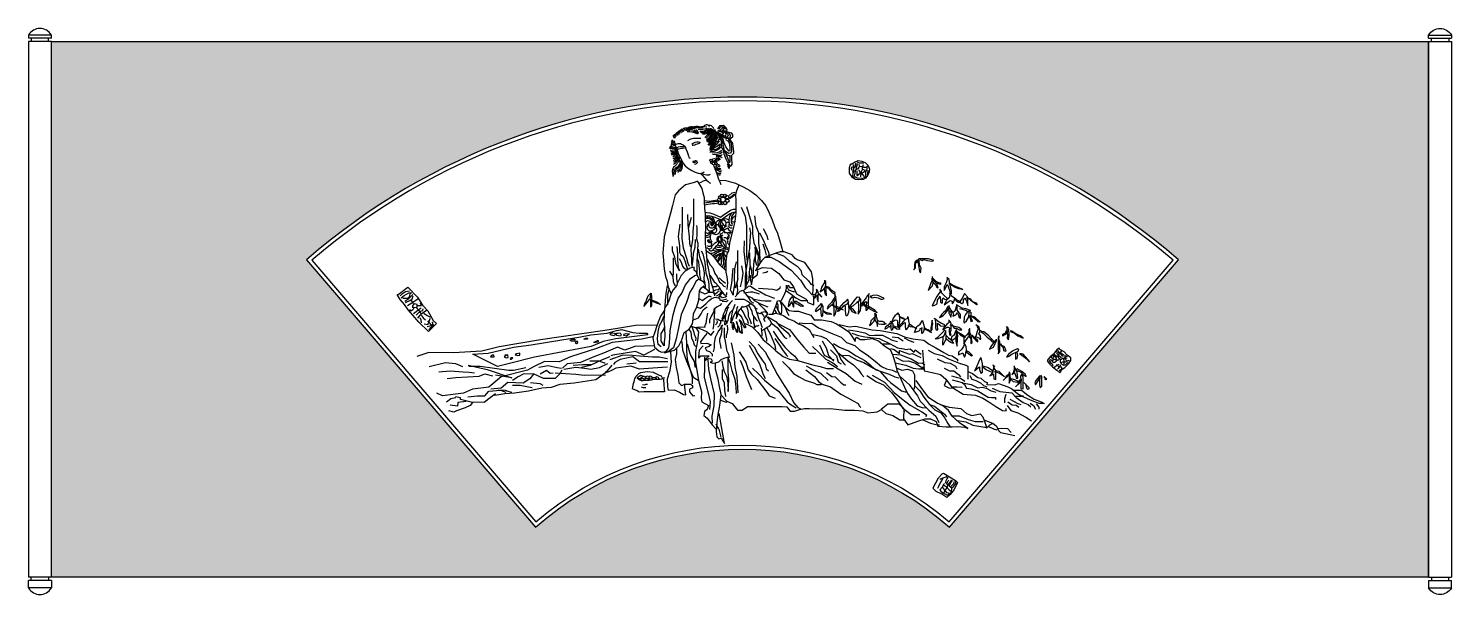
# Model space of a CAD drawing. Header units: millimetres. Extents: x 484 to 2344, y 288 to 1028.
import ezdxf

# ---------------------------------------------------------------- set-up
doc = ezdxf.new("R2010")
doc.units = ezdxf.units.MM
for name, color, linetype in [('3', 3, 'Continuous'), ('4', 4, 'Continuous'), ('7', 7, 'Continuous'), ('BH', 3, 'Continuous')]:
    doc.layers.add(name, color=color, linetype=linetype)

# ---------------------------------------------------------------- blocks, each defined once
blk = doc.blocks.new('A$C79322C36')
at = {"layer": 'BH'}
h = blk.add_hatch(dxfattribs=at)
h.set_pattern_fill('ESCHER', color=256, scale=50, style=0)
h.set_pattern_definition([(59.99999999999999, (-630.7850322477962, -2196.590799703481), (-59.99999997655987, -1.353315237651032e-08), [55.00000000000001, -5]), (180, (-630.7850322477962, -2196.590799703481), (29.99999999999999, -51.9615242), [55.00000000000001, -5]), (300.0000000000001, (-630.7850322477962, -2196.590799703481), (59.99999997655987, -1.353315237651032e-08), [55.00000000000001, -5]), (59.99999999999999, (-625.7850322477962, -2196.590799703481), (-59.99999997655987, -1.353315237651032e-08), [10, -50]), (300.0000000000001, (-625.7850322477962, -2196.590799703481), (59.99999997655987, -1.353315237651032e-08), [10, -50]), (59.99999999999999, (-633.2850322477962, -2192.26067270348), (-59.99999997655987, -1.353315237651032e-08), [10, -50]), (180, (-633.2850322477962, -2192.26067270348), (29.99999999999999, -51.9615242), [10, -50]), (300.0000000000001, (-633.2850322477962, -2200.920926703481), (59.99999997655987, -1.353315237651032e-08), [10, -50]), (180, (-633.2850322477962, -2200.920926703481), (29.99999999999999, -51.9615242), [10, -50]), (59.99999999999999, (-650.7850322477962, -2196.590799703481), (-59.99999997655987, -1.353315237651032e-08), [10, -50]), (300.0000000000001, (-650.7850322477962, -2196.590799703481), (59.99999997655987, -1.353315237651032e-08), [10, -50]), (59.99999999999999, (-620.7850322477962, -2213.911307753481), (-59.99999997655987, -1.353315237651032e-08), [10, -50]), (180, (-620.7850322477962, -2213.911307753481), (29.99999999999999, -51.9615242), [10, -50]), (300.0000000000001, (-620.7850322477962, -2179.27029165348), (59.99999997655987, -1.353315237651032e-08), [10, -50]), (180, (-620.7850322477962, -2179.27029165348), (29.99999999999999, -51.9615242), [10, -50]), (0, (-620.7850322477962, -2187.930545653481), (-30, 51.9615242), [35, -25]), (0, (-620.7850322477962, -2205.25105375348), (-30, 51.9615242), [35, -25]), (120, (-628.2850322477962, -2183.600418653481), (-59.99999997655987, 1.353317458097081e-08), [34.99999999999998, -24.99999999999999]), (120, (-643.2850322477962, -2192.26067270348), (-59.99999997655987, 1.353317458097081e-08), [34.99999999999998, -24.99999999999999]), (240, (-643.2850322477962, -2200.920926703481), (29.99999997655985, -51.96152421353317), [35, -25]), (240, (-628.2850322477962, -2209.581180753481), (29.99999997655985, -51.96152421353317), [35, -25])])
h.paths.add_polyline_path([(1830.000001668255, 722.4938282499029), (1830.000001668255, 22.49382824990289), (30.00000166825521, 22.49382824990289), (30.00000166825521, 722.4938282499029)])
edge = h.paths.add_edge_path(flags=16)
edge.add_arc((933.2072063310143, -219.8797734527823), 409.8662078151122, 48.69815733620379, 131.3018426637964, ccw=False)
edge.add_line((1203.729489795199, 88.02930802755282), (1503.113610318834, 437.2913687866771))
edge.add_arc((933.2072063310134, -219.8797734527818), 869.8662078151121, 49.0677932279539, 130.932206772046)
edge.add_line((363.3008023431939, 437.2913687866776), (662.6849228668289, 88.02930802755282))
at = {"layer": '3'}
for points in [[(844.2123616893623, 595.733957295568), (842.6786762754164, 599.2680401087882), (844.6842643249902, 601.3884896584191)], [(845.1561669606172, 596.3229712130224), (844.9202163820664, 600.6816733723776), (846.4539003174868, 602.5665174933279)], [(846.6898523745631, 598.6790261913334), (846.9258044316402, 603.1555314107823), (848.6954404241369, 604.4513616142781)], [(848.5774643955983, 599.8570540262426), (849.1673430597639, 604.6869670429587), (850.7010284737098, 605.7471918177739)], [(850.347100388095, 601.1528842297384), (851.2909071378754, 606.2184026751347), (853.4144697374613, 607.8676413674048)], [(852.9425671018344, 603.0377283506887), (852.8245910732958, 605.6293887576803), (854.712203094331, 608.5744576534457)], [(854.712203094331, 604.3335585541845), (855.0661311799458, 608.221049856179), (856.5998165938918, 609.5168800596743), (857.7795739222229, 609.6346824282614)], [(856.3638645368155, 605.1581779003195), (857.7795739222229, 608.5744576534457), (858.959331250554, 610.1058939771292), (860.3750406359613, 609.9880909170356)], [(858.7233791934777, 606.2184026751347), (861.5547979642934, 609.9880909170356), (864.1502646780318, 611.1661187519444), (865.9199006705285, 611.401724180625), (867.3356100559367, 611.401724180625)], [(861.7668348626266, 593.2366156790254), (864.777482038884, 594.818843884269), (867.6296755791282, 595.8472918373482), (869.2142267245272, 596.2428490615357), (873.0171509520096, 596.4010720895121), (875.5524327846479, 596.4010720895121), (877.6915775701991, 596.4010720895121), (878.800763371979, 596.3219602297704)], [(898.5006458456373, 604.6695735670783), (902.8246248285168, 605.2266875745486), (905.6142885453555, 604.6695735670783), (907.8460186317116, 603.2767864738817), (907.9855027785952, 601.3268853732143), (906.1722206973136, 601.1876068713468), (902.6851406816331, 602.3018362693015), (900.4534105952771, 604.5302943737038)], [(901.1508268941179, 606.8980316714806), (914.6806959947144, 604.2517373699689), (915.9360444455124, 602.5803932730364), (917.4703597115531, 599.2377057706799), (916.3544939291123, 596.5914114691677), (912.7279312450737, 596.4521329673003), (907.0091196645117, 596.8699684729031), (902.4061753449168, 599.2377057706799), (899.0585779975945, 602.7196717749043)], [(901.1508268941179, 606.8980316714806), (911.1936159790339, 604.6695735670783), (913.7043128806308, 602.5803932730364), (914.6806959947144, 599.2377057706799), (913.2858633970318, 598.1234763727252), (910.3567170118349, 597.5663616737479), (906.7301543277963, 598.4020340679672), (901.5692763777179, 601.3268853732143), (899.0585779975945, 604.1124588681009)], [(902.127208529675, 606.3409169725032), (907.5670532949953, 606.0623599687683), (909.3803338977514, 604.3910158718363), (911.333098647392, 601.8840000721916), (911.1936159790339, 599.3769842725474), (910.3567170118349, 598.81986957357), (905.7537712137137, 600.6304921723695), (902.8246248285168, 602.162557767434), (900.4534105952771, 603.833901172859)], [(900.871860078877, 608.5693757684126), (903.9404906109576, 612.8870134753492), (905.8932553605973, 612.7477349734818), (908.4039522621952, 613.1655711705916), (910.2172328649503, 611.6335055755276), (910.6356838270767, 610.2407191738375)], [(902.6851406816331, 608.0122610694352), (904.3589400945566, 611.2156700699247), (907.2880864797535, 611.4942270736597), (910.3567170118349, 611.2156700699247), (911.333098647392, 609.6836044748602)], [(916.4939765974705, 595.0593465656102), (920.2600234283918, 589.3489217654765), (921.6548545475489, 578.9030223697891), (921.3758892108326, 576.3960065701449), (918.1677760103939, 572.9140405659205), (913.7043128806308, 574.0282699638751), (906.5906701809126, 583.2206607682333), (905.8932553605973, 588.5132493712572), (905.7537712137137, 593.1094447734363), (903.6615237957158, 596.0342967701904), (902.8246248285168, 597.0092476662776)], [(904.2194559476729, 606.7587531696131), (907.5670532949953, 610.379997675705), (909.6593007129932, 610.2407191738375), (911.333098647392, 609.8228836682347), (912.3094817614747, 608.70865427028)], [(914.9596613314297, 595.0593465656102), (918.1677760103939, 590.4631504719241), (919.0046749775938, 583.9170539690781), (919.0046749775938, 579.0423008716566), (917.3308755646694, 576.5352857635194), (915.2386281466715, 576.1174495664095), (909.938267528235, 579.8779732658763), (907.7065359633534, 590.1845934681892), (906.4511875125545, 594.6415103685008), (904.6379054312729, 596.8699684729031), (904.4984227629147, 597.42708317188)], [(911.1936159790339, 594.5022318666329), (914.1227623642308, 592.8308877697013), (915.7965617771551, 590.3238719700566), (916.4939765974705, 587.1204629695671), (916.9124260810695, 584.0563324709456), (916.9124260810695, 580.2958087714792), (915.7965617771551, 579.1815800650315), (913.7043128806308, 581.8278743665433), (910.9146491637921, 585.866955069745), (909.519818044635, 590.1845934681892), (908.4039522621952, 593.5272809705461), (907.2880864797535, 596.4521329673003)], [(907.5670532949953, 606.3409169725032), (908.682919077437, 608.70865427028), (911.333098647392, 608.9872112740154), (912.8674139134318, 607.4551463704579), (912.169997614591, 605.505245269791), (909.6593007129932, 605.505245269791), (907.5670532949953, 606.8980316714806)], [(912.4489644298319, 604.9481305708136), (918.5862254939939, 603.1375079720142), (919.9810566131509, 600.769770674237), (919.9810566131509, 597.5663616737479), (916.6334607443541, 595.1986250674777), (911.7515481309911, 596.0342967701904), (911.0541333106758, 596.3128537739253)], [(845.3667268114332, 587.8570410259108), (849.3281046749307, 589.2019343434358), (852.1010699186418, 589.2810462031775), (853.5271659495011, 588.6481547827789), (855.9039941461251, 587.3823726334886), (858.122365749683, 585.5628102320338), (859.3900066660026, 582.1610203168434), (860.895330993394, 578.6010073736757), (862.004516795173, 575.6738851594005), (862.7175655498659, 573.3796550570305), (863.1137040754784, 571.4809814873415), (863.7475245336382, 570.6107558707313), (864.777482038884, 569.9778644503326)], [(847.0305047748388, 583.5850254941101), (849.6450149040102, 584.9299188116352), (851.7841596895614, 585.4045872040574), (854.0025327716467, 585.4045872040574), (856.0624492606648, 585.4045872040574), (856.8547248333643, 585.1672530078463)], [(847.5058701184589, 582.3983545130545), (850.1203802476302, 582.5565768495239), (851.7841596895614, 582.7939110457351), (853.7648493605739, 583.347691297899), (855.428628802505, 583.4268024661337), (857.3300901769835, 583.6641366623448)], [(867.2335370535147, 588.5690436145442), (868.8973164954468, 589.6766027358585), (871.1949163955378, 591.0214967448906), (873.730198228176, 591.4170539690781), (875.7901161957207, 591.3379421093364), (877.4538956376527, 590.9423855766559), (878.0084877992795, 590.5468283524683)], [(878.0084877992795, 590.5468283524683), (876.5031634718871, 589.5183803993891), (873.9678816392498, 588.331709418333), (872.2248753793101, 587.8570410259108), (870.7987778699253, 587.0659265775357), (868.6596345629005, 586.6703700448552), (867.5504472825951, 586.5912581851135)], [(893.8430773813889, 575.5595693691698), (898.1927708892053, 574.8809264618235), (903.9017428789521, 576.1024839716497), (906.620301321338, 578.5455982997946)], [(907.435869593316, 581.6673562267929), (908.6592197834952, 575.8310266704098), (911.3777782258812, 569.1803259018134), (914.7759766484942, 562.3938961368435), (916.5430400056766, 560.086510113565), (917.902318487606, 559.8150528123251), (919.6693818447884, 561.7152532294972), (919.1256701563116, 570.2661544152661), (919.1256701563116, 572.8449977397845)], [(868.1407902039382, 565.7642584413397), (868.5380583234473, 564.8575489147611), (869.58798036585, 564.5458673421231), (870.7230315022234, 564.6308715331165), (871.4891918694275, 564.9992221054122), (872.1702216641361, 565.4525768687013), (873.1066387407545, 565.877597132162), (873.9011749797737, 566.0192703228131), (874.0998090395278, 566.3309518954516), (872.453984817861, 566.6426327765826), (871.4891918694275, 566.5576292770961), (870.3257633827143, 566.3026167041153), (869.8717435195758, 565.9909358229843), (869.0204555369273, 565.9909358229843), (868.5664341952624, 565.877597132162), (868.1691660757524, 565.7359239415109)], [(870.6946556304083, 562.534106098657), (872.1985975359512, 562.7891179801304), (872.9647579031553, 563.157468552426), (873.5322827320788, 563.5541543160575), (874.2416898771271, 564.2341864609916), (874.4686998086963, 564.8008799151035), (874.4686998086963, 564.9425531057545)], [(896.4257075320238, 558.0505813915261), (901.0472576233415, 555.4717380670077), (903.0861760854996, 555.4717380670077), (905.2610228394078, 556.0146519779805)], [(897.7849874924796, 559.6793245074587), (901.0472576233415, 557.1004811829398), (903.0861760854996, 556.9647521865663), (904.5813828591799, 556.8290238816999), (905.1250945476568, 556.8290238816999)], [(898.3286991809564, 570.2661544152661), (901.862824416794, 569.8589688091597), (902.5424643970218, 569.0445969054399), (903.0861760854996, 567.4158537895073)], [(898.600554285932, 570.8090690177455), (901.862824416794, 571.0805263189854), (902.5424643970218, 570.537611716506), (903.7658160657274, 569.1803259018134), (904.5813828591799, 568.2302256932271)], [(898.600554285932, 561.1723386270173), (901.3191127283171, 559.5435955110852), (903.0861760854996, 559.2721382098453), (903.3580311904752, 559.2721382098453)], [(898.8724108694332, 572.8449977397845), (901.3191127283171, 572.709269434918), (903.3580311904752, 572.1663548324382), (905.6688062361345, 571.4877119250918), (906.4843745081125, 570.537611716506)], [(899.0083376826578, 573.7950979483708), (905.2610228394078, 573.7950979483708), (906.8921579048392, 575.1523837630634)], [(899.5520493711356, 562.8010817429499), (901.862824416794, 561.7152532294972), (903.0861760854996, 560.2222384184315), (903.4939594822263, 559.2721382098453)], [(911.3777782258812, 575.5595693691698), (913.8244815632906, 570.4018827201326), (915.9993283171989, 564.294096554016), (917.2226785073781, 565.3799250674688), (917.0867516941535, 571.2162546238519), (916.8148951106523, 573.1164550410244)], [(913.5526249797895, 562.9368107393234), (913.9604098550417, 559.6793245074587), (915.455616628722, 556.6932948853268), (916.2711834221755, 557.5076667890462), (915.7274717336977, 559.9507811171916), (914.6400483567431, 562.3938961368435)], [(1075.443927753223, 562.3542662673963), (1080.56850140163, 565.5524277203194), (1084.518693051687, 567.044903065017), (1089.429741723565, 566.2986658952177), (1093.806983326682, 564.5929797869921), (1097.436888586457, 560.6485801591707), (1099.145079802593, 555.9579423564505), (1099.038318388841, 552.4399652607849), (1097.223363609928, 547.7493274580647), (1094.020506154186, 544.1247444780852), (1090.924410112197, 542.3124534906451), (1085.159265832251, 541.6728212000603), (1080.782024229135, 542.3124534906451), (1076.618309751573, 545.0841934165119), (1075.016879949189, 547.8559333423782), (1073.308688733054, 550.627673268245), (1073.095165905549, 555.1050993023377), (1073.095165905549, 557.8768402333039), (1074.162784341122, 560.8617909226987), (1075.443927753223, 562.5674770309242)], [(1076.084500533787, 558.8362881666312), (1075.337166339471, 556.4909697678208), (1075.550689166976, 554.5720728960669)], [(1081.102310619416, 563.5269249642515), (1080.995549205663, 561.0750016862271), (1080.248215011348, 557.8768402333039), (1078.326500967709, 556.8107864156627), (1078.219739553956, 557.3438128219336), (1078.326500967709, 560.7551850383848), (1078.540023795213, 562.0344496195539), (1078.112975991178, 555.4249159501796), (1076.938596141854, 551.6937270858862)], [(1083.130788225833, 563.1005034371951), (1082.810501835552, 560.1155527478004), (1081.52935842345, 555.3183100658657), (1080.461739987878, 553.1862024305838), (1079.821167207314, 548.6021715172769), (1079.180596575776, 547.3229059310079), (1078.967071599247, 545.7238257070962)], [(1085.372788659755, 562.3542662673963), (1085.693075050037, 559.7957371050579), (1085.159265832251, 557.8768402333039), (1083.984883833901, 555.9579423564505), (1081.956406227484, 555.7447315929221), (1081.315835595946, 555.9579423564505)], [(1082.063167641236, 565.6590336046334), (1085.79983646379, 563.9533474964078), (1090.497362308162, 564.1665582599358), (1091.564980743735, 563.1005034371951)], [(1086.333645681576, 559.5825263415295), (1089.322980309813, 559.2627096936876), (1091.564980743735, 558.4098666395744), (1095.621935956569, 558.4098666395744), (1096.582792978389, 559.689131220744), (1095.835458784073, 559.4759204572156), (1095.621935956569, 556.0645482407645), (1095.515172393792, 554.4654670117529), (1094.981363176006, 552.8663867878413)], [(1091.1379329397, 561.6080280924975), (1090.497362308162, 560.1155527478004), (1089.750028113847, 557.5570235854616), (1089.750028113847, 555.9579423564505), (1091.564980743735, 555.4249159501796), (1093.273171959871, 554.5720728960669)], [(896.697564115525, 556.4218382755939), (902.2706078135207, 553.5715376498351), (903.4939594822263, 552.7571657461153), (905.9406628196357, 553.9787232559415)], [(898.3286991809564, 552.6214374412489), (900.5035459348646, 550.3140514179704), (901.998752708545, 550.4497797228369), (904.853239442682, 550.7212370240763), (905.3969511311589, 551.2641516265562)], [(900.9113293315913, 548.6853083020378), (902.9502477937485, 548.2781226959314), (904.1735994624541, 548.4138510007979), (904.717311150931, 549.2282229045177)], [(1076.084500533787, 545.8304305863107), (1080.782024229135, 545.8304305863107), (1083.344311053338, 544.4445611259271), (1089.216218896061, 544.1247444780852), (1091.35145791623, 543.2719014239719)], [(1078.540023795213, 555.3183100658657), (1078.860310185494, 553.8258347211681), (1077.258880383111, 550.2012517411886), (1076.938596141854, 547.4295118153218), (1076.404784775043, 546.363457997681)], [(1082.596979008047, 553.5060190784257), (1082.49021544527, 550.2012517411886), (1082.49021544527, 548.0691441059066), (1083.451074616115, 547.2163010517938), (1085.479550073507, 549.1351979235478), (1086.867454899361, 550.414462504717), (1089.536505286342, 549.4550145713897), (1091.35145791623, 547.9625382215927), (1091.885267134016, 545.4040090592543), (1092.419076351802, 544.2313503623986)], [(1085.159265832251, 555.1050993023377), (1086.226884267823, 552.7597809035274), (1088.25536187424, 550.9474899160873), (1090.070314504128, 551.0540947953014), (1093.273171959871, 553.1862024305838)], [(1089.109457482308, 554.5720728960669), (1088.362123287992, 552.2267544972565), (1087.508027679925, 547.5361166945363), (1087.508027679925, 545.9370364706247)], [(1093.273171959871, 554.8918885388093), (1093.913744740434, 551.2673055588298), (1093.913744740434, 547.8559333423782), (1093.593458350151, 545.0841934165119)], [(1097.009840782423, 554.4654670117529), (1096.796315805894, 550.0946468619745), (1096.262506588107, 548.6021715172769)], [(915.957348527264, 518.2358653939168), (919.5930529378256, 520.903078474058), (921.2996090952292, 522.6812209884897), (922.635173497958, 523.3480239127716), (923.525550752127, 523.2739344684601)], [(882.8650141204862, 511.9382785321077), (889.8396310163935, 512.5309927035851), (893.9205240540396, 513.4200639608011), (896.8884462632368, 513.6423316022283), (899.9305668233692, 513.7905097993439), (901.2661327046235, 514.1609563293941)], [(938.4571786591332, 506.844042167545), (944.4633250781826, 486.4530875805544), (946.465374600939, 480.8555706942348), (946.465374600939, 471.2598268861489), (948.0670133594558, 459.6649701197757), (953.2723403992477, 447.6702903596683), (954.8739791577646, 439.2740145275934), (956.4756179162814, 433.6764976412737), (956.0752093012625, 450.0692263116898), (954.4735705427456, 459.2651471260415), (954.4735705427456, 472.4592948621598), (951.2702908764895, 481.2553926827773), (949.2682435029546, 494.8493634126294)], [(851.2820974577189, 483.9375654879518), (849.0001160961983, 467.9871180985506), (850.9561013484854, 455.6173842705098), (850.9561013484854, 447.1538812253534), (852.2600900838615, 444.8752466020042), (855.5200640715248, 441.6200532777425), (857.8020454330454, 436.0862243249403), (859.75802853611, 430.2268771454228), (861.3880155299412, 425.3440866564347)], [(861.1698415311421, 496.3604075586491), (861.9215212142826, 483.2253030853085), (863.4248805805637, 467.4631773023962), (863.800720422134, 458.8315364493787), (865.304079788415, 454.3280721375486)], [(866.0557594715556, 492.6075201711192), (862.2973610558529, 478.3465496198214)], [(873.9284573189634, 418.1089524726558), (874.1834756704957, 428.8039736046035), (874.1834756704957, 435.933988027602), (874.4384918730011, 442.809358468111), (874.6935102245334, 449.4300859312311), (875.4546089240739, 458.7076855175605), (873.6694869104285, 464.3098390609239), (874.1795214644662, 470.4212795641652), (874.1795214644662, 475.51414715275), (874.1795214644662, 478.5698679069201), (873.6694869104285, 482.1348746158696)], [(935.253898992878, 462.0639060717972), (934.85349037786, 448.0701133534026), (937.2559485156344, 429.6782717246988), (938.4571786591332, 415.6844790063042), (938.0567678948937, 406.4885581919525), (937.2559485156344, 400.491218311899), (937.2559485156344, 415.2846560125704), (938.4571786591332, 426.0798677966668), (940.0588174176501, 436.0754335932952), (942.8616863196658, 452.4681622637113), (943.2620949346838, 462.4637280603397), (944.0629143139422, 472.4592948621598), (942.8616863196658, 479.25627972449)], [(955.6747985370221, 472.4592948621598), (960.4797169617941, 463.2633740478077), (963.6829944788278, 455.266921209467), (967.2866827601028, 447.2704683711258), (968.0875042885827, 441.2731284910724)], [(960.4797169617941, 478.4566347422133), (964.8842246223267, 469.2607139278616), (966.4858633808435, 463.6631960363507)], [(847.3701291023663, 454.9663448015044), (848.3481217285098, 444.8752466020042), (848.3481217285098, 437.3883022577602), (848.6741199869648, 432.5055117687716), (849.0001160961983, 427.2972030530682), (850.9561013484854, 423.0654520330854), (846.3921364762227, 431.2034348411439), (844.762151631614, 440.6434945768301), (841.8281737531834, 449.1069976219869), (841.8281737531834, 454.6408255695974)], [(871.5398431286667, 463.6924209764393), (870.8878487609782, 453.2758025398402), (868.931863508692, 445.4633389636892), (868.2798691410035, 438.3019138513519), (866.9758804056273, 428.5363338785673)], [(875.4565860270886, 451.4637149172017), (876.9866896892026, 441.2779807451325), (879.7918786618993, 434.1479663221344), (881.832019027077, 427.781881836404), (883.1071043376596, 420.1425814586269), (882.8520881351524, 411.2300641837037), (883.8721572432287, 407.1557695097767)], [(879.2838212108763, 448.9207989713527), (881.3239594270281, 445.1011492850139), (884.1291505487497, 433.8968411931878), (885.4042380083574, 420.4007422844593), (888.7194615350927, 409.4510781751223), (889.2294960891304, 403.8489236266596), (889.4845144406618, 396.2096232488825), (891.269636454308, 394.6817633743472)], [(894.9067239548986, 443.3398003756638), (899.3583103185829, 446.6735946557706), (904.505455775492, 448.4793992207005), (905.0619043396055, 449.451755215604), (901.0276560109223, 449.0350309305904), (898.8018617544694, 448.062674935687), (895.8805084047908, 446.6735946557706), (893.0982677334468, 445.5623292256073), (891.8462600761086, 445.5623292256073)], [(907.00947323939, 448.340490790632), (906.731250031944, 446.256870370757), (903.5316713255988, 442.5063518056372), (901.5841024258134, 439.0336511058454), (900.6103179759211, 434.4496849758902)], [(901.3058792183674, 434.5885924007666), (904.3663452463798, 439.5892828157353), (907.2876985960575, 442.7841686657734), (908.9570421391763, 446.9514105107155), (908.9570421391763, 449.173939360659), (908.9570421391763, 449.173939360659), (908.9570421391763, 445.006697515717), (911.1828342464069, 442.2285359506918), (912.99129261708, 440.9783630956522)], [(909.5134907032889, 449.5906636456721), (912.4348440529666, 447.7848590807421), (913.8259643886395, 445.8401460857435)], [(926.8452944360533, 449.6694033179556), (926.8452944360533, 426.0798677966668), (926.8452944360533, 410.8866071022612), (923.6420147697972, 400.491218311899)], [(948.8678327387152, 454.067453233456), (953.6727511634872, 442.4725964670829), (953.2723403992477, 433.2766756527312), (954.4735705427456, 429.278448730965), (952.0711102557489, 430.4779167069755), (950.069062882214, 436.0754335932952), (950.069062882214, 446.0710003951153), (950.069062882214, 450.8688712939665), (950.069062882214, 443.6720644430939), (948.0670133594558, 436.0754335932952), (947.2661939801983, 424.4805768269221), (947.2661939801983, 418.4832369468681), (946.0649638366995, 413.6853650428252), (945.264144457441, 423.2811088509111), (943.2620949346838, 430.4779167069755), (942.8616863196658, 446.4708223836578)], [(959.6788975825366, 458.065679150031), (962.4817664845523, 450.4690493054241), (964.0834052430691, 443.2722414493596)], [(842.4801681208719, 439.992456113016), (842.4801681208719, 431.528954073051), (842.8061663793269, 422.7399317959871), (842.8061663793269, 417.2061038483762)], [(850.6301030900304, 439.0158984172949), (853.2380827100051, 434.1331089334985), (854.8680697038362, 428.9247992126034), (856.8240528069018, 425.9951251202488), (859.75802853611, 425.3440866564347)], [(874.1834756704957, 439.2443517591619), (875.968595535116, 434.6607711304559), (876.2236138866474, 429.3132605644819), (876.9886667922165, 422.6925331013622), (876.9886667922165, 417.8543094952665), (878.0087359002937, 414.2893017812175), (878.5187704543314, 412.5067989292929), (878.5187704543314, 410.9789380496577)], [(897.8280773045772, 438.8947426757768), (900.4712074468089, 442.3674443807604), (902.9752249107078, 444.4510648006353), (904.9227916612708, 445.006697515717), (903.2534481181538, 445.2845133706619), (899.7756462043617, 443.4787088057319), (897.4107414187965, 442.0896285258154), (895.3240598406774, 441.8118116656788)], [(906.0356887894977, 441.1172715257203), (905.3401296962729, 436.5333053957652), (905.4792402253843, 431.9493392658101), (903.5316713255988, 429.3100861308531)], [(907.9832576892832, 443.8954330907454), (908.1223703676169, 437.2278455357236), (908.4005935750629, 431.9493392658101), (906.731250031944, 427.9210058509366)], [(908.1223703676169, 443.7565246606769), (910.7654983606271, 435.0053166857801), (910.3481624748474, 429.5879019857985), (909.5134907032889, 427.2264647057864), (909.2352674958438, 426.254108710883)], [(924.8432449132961, 434.8759656172842), (922.8411953905397, 425.6800448029326), (922.4407846262993, 413.2855430542827), (922.8411953905397, 404.4894442284735), (921.2395566320229, 395.6933464078561), (921.2395566320229, 391.2952974975474), (917.6358683507488, 398.0922823598776), (919.2375071092656, 406.888380180495), (921.2395566320229, 426.4796897852093)], [(932.0506214758443, 429.278448730965), (933.6522602343612, 420.0825279166133), (932.4510300908623, 410.8866071022612), (930.048571953087, 402.0905082764521)], [(942.8616863196658, 428.4788037486883), (942.0608669404073, 420.8821728988896), (941.6604561761669, 410.8866071022612), (938.4571786591332, 405.289090215942), (936.4551291363769, 399.2917503358881)], [(837.9162053978316, 422.4144125640801), (842.1541720116384, 415.5785066836497), (842.8061663793269, 409.0681210403181), (844.110155114703, 405.4874084841495), (845.4141459993016, 403.534292087516)], [(847.0441329931327, 419.1592192398184), (847.0441329931327, 412.9743528283939), (848.0221234700548, 407.4405238755917)], [(890.7596019002694, 417.3450225353881), (893.3097746704598, 413.2707288665606), (896.1149636431564, 408.6871482378547), (897.9000856568018, 407.4139313407086), (902.2353804406384, 402.5757077346129), (905.5506061163978, 396.7189102087609), (908.8658296431331, 392.3899725574443), (910.6509516567785, 391.1167556602982), (912.9461082244625, 391.8806855975658), (912.9461082244625, 394.427119391858)], [(902.7454149946761, 413.7800148213391), (905.8056223189051, 410.7242950722684), (908.6108134406259, 408.9417912152439), (910.9059700083108, 406.9046443808302)], [(925.6440642925554, 391.2952974975474), (927.2457030510723, 397.2926373776008), (926.4448836718129, 406.888380180495), (927.6461138153118, 412.8857200605489)], [(959.6788975825366, 420.4823509103471), (964.0834052430691, 421.2819958926239), (966.4858633808435, 422.4814638686348)], [(483.0901149292167, 391.9751752805482), (495.780552433609, 401.829633152232), (508.4411913279237, 388.3308755656694), (514.823443088866, 378.0565450445597), (522.0368926944357, 370.5737506956507), (529.1563139544724, 358.1950077069846), (533.32705477317, 354.2339111340548), (522.8926812735799, 343.5006563090365), (510.3309875844843, 355.9224354009702), (502.4298412001317, 364.9711516889897), (496.344424937146, 372.0145480073447), (491.3375695318364, 379.1570342613281), (485.8409062708724, 385.7114866204656), (482.0115554999993, 391.876084830184)], [(485.9635061133122, 390.271971615517), (488.7618262217975, 393.209826689666), (492.7185486644667, 396.0626238422433), (497.8354052343457, 396.7242077459628)], [(487.1759748702034, 387.5111171135359), (491.0978075597513, 390.7436751015289), (497.1113917692455, 394.168409145163), (500.5168149801793, 394.6727585954886)], [(489.3026175717287, 387.323531819025), (495.8203702153996, 387.3478870288905), (498.6535801358568, 389.9059806270575), (498.9274958160113, 393.1863605775739), (500.7244189666671, 394.5003486586215)], [(491.7956028575791, 383.1484558309517), (497.2038199841736, 386.9005392674803), (500.3824597409694, 389.8733347885736), (502.2823176187476, 392.1541954390009)], [(813.5230690483113, 393.9591983092701), (809.5228631390655, 389.7651430080518), (807.9227807753668, 385.3713693997329), (806.9227298353107, 382.3756148952198), (805.322647471613, 380.3784458956111), (804.122586773351, 376.9832577921961), (804.7226181969945, 376.7835404901957), (808.5228121990094, 381.3770303954157), (811.9229866846135, 385.3713693997329), (812.7230278664629, 386.170237602636), (813.5230690483113, 390.9634448098568), (813.9230885647239, 393.7594820123691)], [(813.1230473828746, 386.3699538995374), (812.9230376246687, 383.5739166970252), (813.1230473828746, 378.9804267918053), (813.1230473828746, 375.5852386883903), (814.9231395047791, 377.1829740890976), (814.9231395047791, 380.7778794945129), (814.7231297465732, 388.367123904246), (814.3231102301615, 393.7594820123691)], [(834.9666456614759, 403.5927419676937), (833.0106604091898, 393.1761235310946), (832.3586660415012, 384.3871022592225), (831.7066716738127, 377.2256771468851), (831.7066716738127, 373.9704838226239)], [(837.2486270229965, 399.6865101796179), (835.2926417707095, 391.8740466034669), (835.2926417707095, 383.4105445635014), (835.2926417707095, 378.5277540745133)], [(882.3972172542417, 401.8828668563106), (888.0029550582731, 397.8846399345443), (888.4033636732911, 394.6860590002461)], [(893.3097746704598, 402.5757077346129), (898.6651385623718, 402.3210637521242), (900.4502584269921, 403.5942806492703)], [(895.094894535081, 396.4642662262718), (898.4101202108404, 398.2467700832963), (901.4703275350685, 398.5014130606855), (903.2554495487148, 400.0292739403208)], [(896.8800165487264, 392.6446165399329), (899.9402238729544, 394.6817633743472), (901.7253458865998, 396.2096232488825), (903.0004311971825, 396.9735531861502)], [(899.1751731164095, 390.3528257230305), (904.2755186567902, 392.8992595173227), (905.0405715623601, 394.9364063517364), (905.0405715623601, 395.4456933116148)], [(902.2353804406384, 388.061035911227), (904.2755186567902, 390.6074697055192), (906.3156568729428, 393.1539024947119), (907.3357259810182, 394.427119391858)], [(934.8509005656106, 394.2862360065124), (943.6599180358971, 395.4857039825229), (946.4627847886914, 395.4857039825229), (951.2677032134634, 394.2862360065124), (954.8713914947375, 392.6869460419589)], [(954.0705721154791, 400.2835758865658), (972.8898329011063, 399.0841079105548), (978.0951599408972, 397.8846399345443), (982.4996676014298, 400.6833988803), (982.9000783656702, 402.6825118385873)], [(992.3847534570268, 404.2764155847422), (995.2805947519582, 401.3848195471264), (997.0904971730597, 401.3848195471264), (999.6243588433808, 401.3848195471264)], [(492.885958789303, 381.7167650193214), (499.3496407837429, 384.4169177132389), (501.4745488941771, 386.335488134921), (502.6294806177193, 390.4627421604705)], [(495.3789427055463, 377.5416889054181), (502.2735443280362, 381.8132971499158), (508.9430970874782, 386.4471957489886)], [(504.2152316929096, 375.289774225987), (502.4200417637367, 371.8696303029169), (499.7072100773566, 370.0885287305919), (498.3220270282491, 372.6420329745911)], [(499.1245919206949, 384.7792080678141), (501.3733488169955, 383.2624592087827), (502.5334843138126, 381.0712460857549), (502.8632024950748, 379.5696725843668)], [(501.7082707715317, 375.4424185588168), (508.0533077533782, 375.2594233848699), (507.8945692143907, 379.0745035009991), (504.5746358540182, 379.7269070377606), (502.1391890299747, 377.013873983567), (502.3310827309924, 374.9251887482146)], [(513.1195642846669, 374.3844928255207), (509.3704471980918, 371.3592858619058), (506.8477746216367, 369.5956547704213), (503.2888167038391, 366.5879176470812)], [(506.695974447015, 364.9861120217802), (511.982077437684, 370.0673583822631), (515.3177197727691, 371.3312293775903), (515.8864638810637, 373.4897966621343)], [(506.7396374908476, 374.9472494754496), (510.7887867788377, 370.5321766245138), (513.5068208688845, 365.9948109224315)], [(508.7947660950394, 377.6253415679621), (513.5661941981871, 377.8722236745857), (512.3362791951267, 380.8229584684445)], [(814.9231395047791, 385.1716531028319), (818.5233237485882, 383.3742004001238), (821.1234570523429, 382.5753321972206), (824.5236315379461, 380.1787285936102), (825.923704143439, 378.7807104949038), (820.9234472941371, 380.7778794945129), (817.1232532921213, 382.3756148952198), (813.9230885647239, 383.5739166970252)], [(869.1836942726459, 359.10184371885), (875.5902493067133, 361.5007796708715), (879.1939375879865, 366.6984735634569), (881.9968064900022, 371.8961684612341), (886.4013141505347, 375.4945713840743), (887.2021356790146, 375.4945713840743)], [(876.3910708351923, 386.6896061619054), (881.1959871107429, 384.290670209884), (883.5984473977405, 386.2897831681712), (888.8037744375315, 389.8881870962032), (890.4054131960484, 389.8881870962032), (892.4074627188056, 389.0885421139269)], [(903.7654841027525, 390.3528257230305), (906.8256914269805, 388.061035911227), (909.1208479946645, 388.5703228711054), (911.1609862108162, 388.8249658484947), (912.6910898729311, 390.3528257230305)], [(920.4096754758175, 384.0940637829422), (917.2825083497773, 381.1796535247777), (913.9468624123638, 377.0162113040205), (911.2366507598472, 373.2691134058578), (909.9857843392756, 370.1465309863961), (908.943394580855, 367.8566382173158), (908.109483633807, 365.7749166043409), (907.2755726867599, 362.4441630287733), (906.2331829283394, 360.1542692545013), (906.6501384018629, 359.3215806093117), (908.943394580855, 360.9869578996913), (909.568828865752, 362.2359908674762), (910.8196952863236, 364.7340557978537), (912.2790405182677, 367.8566382173158), (913.3214281274668, 370.9792196315857), (914.1553412237372, 374.1018020510478), (915.6146843064598, 375.5590061749381)], [(906.8222158439003, 383.4910252276072), (912.0275428836912, 382.6913792401388), (914.4300010214665, 384.6904932036177)], [(923.3283659397066, 379.097932916995), (921.452065234238, 374.309974212345), (920.4096754758175, 370.9792196315857), (919.158809055245, 366.8157774108286), (918.5333747703489, 361.6114743835838), (918.1164192968245, 360.3624414157989), (918.1164192968245, 356.1989991950413), (917.0740295384039, 355.1581383885541), (918.9503302438734, 356.6153435176366), (920.4096754758175, 358.9052362867169), (921.2435864228646, 362.0278187061786), (922.4944528434371, 365.1504001204489), (924.1622768867546, 368.4811547012082), (925.2046644959537, 370.3547031476933)], [(927.2894440127948, 376.3916948201281), (926.0385775922223, 374.5181463736426), (925.4131433073262, 370.9792196315857), (924.9961878338017, 367.8566382173158), (925.4131433073262, 365.1504001204489), (925.4131433073262, 362.652335190071), (925.2046644959537, 360.7787857383937), (926.0385775922223, 363.0686795126658), (927.0809652014213, 365.5667444430437), (927.2894440127948, 368.2729825399106), (929.5827001917878, 372.6445969219653), (931.250522085883, 373.6854577284525), (933.7522570762485, 376.5998669814253)], [(931.250522085883, 373.8936298897502), (932.9183461292005, 370.7710474702885), (935.2116023081926, 367.0239495721257), (936.8794242022886, 362.8605073513681), (939.5896358548052, 358.2807198028245), (940.4235468018524, 355.3663105498517), (941.2574598981228, 354.1172775820669)], [(933.5437782648751, 375.9753504975329), (935.6285577817162, 375.9753504975329), (937.9218139607092, 376.5998669814253), (940.4235468018524, 377.8488999492101), (942.2998475073218, 379.3061050782921), (945.0100591598375, 379.7224494008874)], [(938.3387694342327, 376.3916948201281), (940.0065913283288, 373.0609412445601), (940.8405022753759, 368.2729825399106), (940.8405022753759, 363.9013671526641), (942.5083263186934, 360.1542692545013), (943.5507160771149, 356.8235156789337), (944.593103686313, 353.9091054207697), (944.593103686313, 353.4927610981745)], [(940.8405022753759, 378.0570721105078), (942.9252817922179, 375.5590061749381), (943.9676715506384, 372.6445969219653), (945.427014633362, 370.1465309863961), (945.843972256107, 366.6076052495309), (947.0948386766795, 364.1095393139617), (949.5965715178227, 361.4033022222861), (950.8474400876166, 359.5297527706093), (951.6813510346637, 358.2807198028245), (952.7237407930843, 357.6562033189321)], [(948.4648343114477, 385.8899611796287), (957.6742603967523, 384.290670209884), (962.8795874365442, 383.8908472161497), (970.8877833783499, 383.8908472161497)], [(954.0143802901403, 380.2669863855454), (961.2539856764943, 373.3994466756703), (963.425865573181, 370.5078506380542), (965.5977476188918, 367.977704482053)], [(975.3716810139958, 372.1074133097527), (977.1815812860723, 368.131469637493)], [(977.1815812860723, 376.8062567452407), (979.7154429563943, 370.6616157934945), (982.973266024961, 365.6013234814914)], [(977.9055426843179, 381.8665490572439), (979.3534633317831, 378.9749530196282), (979.3534633317831, 375.7219081054973), (979.3534633317831, 371.745964433238)], [(982.2493067757405, 383.6737964551162), (984.059207047816, 378.2520542614989), (984.4211866724272, 373.914660707625), (984.4211866724272, 369.9387170353652), (983.6972274232066, 366.6856721212348)], [(508.9813543767705, 360.9834458447444), (512.0553248153519, 365.0955245126511), (515.7521085830022, 368.690373495785), (520.106592752476, 371.3882310665053)], [(511.573806459468, 361.987555265398), (512.821165028331, 358.8469392874349), (513.3776680333394, 354.8769198411087)], [(513.4213297075648, 364.8380571689481), (516.0172496616879, 361.6298543908206), (518.7684389137648, 358.818883569515)], [(516.5999694643606, 367.8108526900419), (521.287642308037, 364.7948260933849), (524.7296898631848, 362.8132589921024), (526.2335192356422, 363.1429033823638)], [(517.3204134120233, 353.7072858531792), (522.1965107745345, 352.8148854535552), (524.0074110480264, 358.151304034544), (524.9390284996134, 360.5346926984766), (524.4889293450597, 361.2592739223633)], [(521.2648933229475, 350.431496789623), (528.2310091016225, 351.8374270065306), (528.5223683475797, 354.9279257729431), (527.0342492605923, 356.5145566811666)], [(521.7603887428177, 357.5618971773833), (525.7066033036845, 352.179951757068), (526.5736435938434, 349.0043954579905), (524.499335580851, 348.6223388588119)], [(827.1427089507724, 323.8405080362631), (823.2307405954216, 326.7701821286178), (822.2527479692781, 333.9316072409551), (822.9047423369666, 343.3716669766413), (824.8607275892527, 351.5096507898911), (828.4466976861495, 357.6945172013156), (830.4026807892151, 363.5538653860249)], [(887.6025442940327, 367.4981185457336), (886.4013141505347, 360.7011336834034), (885.2000861562574, 354.303971814807), (883.198036633501, 348.7064549284873)], [(898.1498324499698, 360.4540387978932), (900.9550235716924, 359.9447518380152), (903.2501779903505, 358.6715349408692), (905.0353000039968, 358.1622479809907), (906.8204220176431, 358.1622479809907), (907.8404911257185, 358.1622479809907), (908.3505256797562, 357.3983180437231)], [(899.6799361120848, 357.907605003601), (900.1899706661225, 356.3797451290657), (899.4249177605525, 353.8333113347735), (898.1498324499698, 352.3054514602381)], [(904.5252654499582, 357.1436750663333), (904.5252654499582, 354.8518842494304), (903.7602125443891, 352.8147374150167), (902.7401434363128, 351.0322345630921), (901.4650581257301, 349.759017665946), (900.4449890176547, 349.2497307060676)], [(908.317960295959, 365.5667444430437), (908.943394580855, 364.1095393139617), (908.7349157694825, 362.0278187061786), (908.317960295959, 360.3624414157989), (907.2755726867599, 360.1542692545013)], [(920.4096754758175, 371.6037361154781), (918.1164192968245, 369.3138423412061), (916.8655528762538, 368.2729825399106), (914.7807733594118, 363.4850228300693), (914.3638178858873, 361.195130060989), (913.9468624123638, 357.8643754802297), (913.1129514653167, 355.7826548724465), (912.0705617068952, 353.9091054207697), (910.8196952863236, 352.4519002916873), (909.9857843392756, 352.2437281303901), (909.9857843392756, 354.7417940659593), (910.6112164749502, 357.0316878402314), (911.0281719484747, 359.1134084480141), (911.2366507598472, 362.0278187061786), (911.4451274219991, 364.9422279591513), (911.8620850447442, 367.0239495721257), (912.2790405182677, 368.2729825399106)], [(911.0281719484747, 358.2807198028245), (912.0705617068952, 357.6562033189321), (912.0705617068952, 356.4071713563389), (912.0705617068952, 354.5336219046617), (911.8620850447442, 353.4927610981745)], [(918.7418535817214, 361.6114743835838), (919.367285717397, 360.5706135770965), (919.367285717397, 358.4888919641216), (918.7418535817214, 356.6153435176366)], [(918.9534970512468, 356.1741590507627), (919.5644627141692, 351.9036609028794), (919.5644627141692, 349.0058231970265), (920.9391402910514, 346.2605023129659), (921.091882244039, 345.650431005397), (921.7028479069613, 350.5310004608491), (921.8555898599479, 353.7338748255861), (921.7028479069613, 355.869123396978)], [(928.8817111012486, 358.4619264541461), (930.1036467251452, 356.4791947045474), (931.4783221530015, 351.2935895953106), (932.2420319179364, 345.4979131785049), (932.8529975808597, 342.1425219919752), (933.0057395338463, 341.2274150306216), (930.7146145370925, 342.4475576457594), (929.3399369602103, 344.7353240440434), (929.3399369602103, 347.4806449281036), (927.8125195793655, 350.5310004608491), (926.4378441515073, 353.8863926524787), (925.5213924335858, 356.9367481852237), (926.896070010469, 351.7511430759873), (926.7433280574814, 348.5482697163498), (926.896070010469, 345.1928775247202), (926.896070010469, 342.9051111264362), (926.4378441515073, 342.2950398188673), (925.5213924335858, 343.0576289533283), (925.0631687236491, 345.3453953516123), (924.4522009117018, 346.7180557936426), (923.3830072407927, 348.7007875432419), (922.9247835308579, 351.7511430759873), (922.3138157189096, 353.7338748255861)], [(925.4131433073262, 366.6076052495309), (926.4555330657467, 366.1912609269361), (926.4555330657467, 364.9422279591513), (926.4555330657467, 363.4850228300693)], [(927.3542937204038, 367.612994057482), (930.2563886781318, 365.0201920054133), (932.5475158239115, 361.9698354675684), (933.7694492987812, 359.0719977617155), (934.6858988676777, 356.1741590507627), (936.0605764445609, 353.1238035180172), (936.9770260134574, 350.378482633957), (937.1297679664449, 348.5482697163498), (936.366060350535, 348.5482697163498), (934.9913827736527, 350.0734469801723), (933.463965392808, 353.1238035180172), (931.7838060589766, 356.1741590507627), (929.9509047721576, 358.309408627254), (928.8817111012486, 358.9194799348229)], [(947.5117941502031, 363.4850228300693), (947.7202708123541, 355.5744827111489), (948.3457050972502, 352.6600724529849), (948.5541839086236, 349.3293188774173), (948.9711393821472, 348.4966302322273), (951.0559167497668, 351.2028683290941), (953.1406962666078, 351.2028683290941), (955.2254736342275, 352.0355559690925)], [(962.7019063239604, 356.4113213366895), (961.2539856764943, 360.0258161324341), (964.511806596036, 364.0017608097933), (966.3217090171374, 366.8933558423096), (962.7019063239604, 369.4235019983112), (958.3581422325369, 368.7006032401819), (956.5482419604614, 366.8933558423096), (952.9284392672844, 367.977704482053)], [(957.9961626079275, 367.6162546004384), (960.892003902859, 364.363209686308), (962.3399266993492, 361.1101647721775)], [(958.3581422325369, 344.8449391964255), (962.3399266993492, 347.375085352427), (965.5977476188918, 349.5437826319135), (968.4935910628483, 350.6281302665575), (971.3894323577806, 354.2426250623021), (969.5795299366791, 358.2185687345618), (965.9597272435021, 361.8330635303064), (963.425865573181, 364.7246595679226)], [(966.3217090171374, 362.9174121700498), (976.8191353230341, 356.7727712183037), (981.524879039067, 350.9895801481716), (992.384287118598, 341.9533431588097), (995.6421101871656, 337.6159496049358), (994.5561691643088, 335.808703212163)], [(971.0274527331703, 354.6040749439167), (978.6290377441346, 348.8208828686852), (988.0405251762004, 335.808703212163), (991.2983460957421, 334.7243545724195)], [(980.4389380162111, 353.8811751806879), (994.5561691643088, 346.2907367126836), (1005.053597619231, 332.9171071745473), (1013.017162254806, 323.5194213086702), (1020.61874726577, 315.5675329590517), (1029.30627329959, 315.5675329590517)], [(523.3601141427771, 346.4113601317467), (529.0614250475701, 351.1477872590608), (530.2355362976159, 352.9790045101445)], [(726.7626955874457, 334.2518190777741), (728.3388915380947, 335.0387607693565), (730.3091348646385, 335.0387607693565), (731.0972317654505, 334.2518190777741), (730.3091348646385, 333.4648763810924), (726.3686482115518, 333.0714060378509), (725.9745986866328, 334.2518190777741)], [(759.8627912098646, 339.7604109188501), (762.2270819123014, 342.1212369986961), (763.8032778629513, 341.7277656503552), (768.137814040957, 340.9408239587729), (764.9854242886822, 338.1865275356854), (760.6508881106765, 339.3669405756086), (760.6508881106765, 340.9408239587729)], [(770.8961542683128, 341.3342953071137), (773.2604471197747, 341.7277656503552), (774.8366430704245, 339.3669405756086), (773.6544966446927, 337.7930571924439), (768.53186141685, 338.5799988840263), (768.53186141685, 341.3342953071137), (770.1080573674999, 341.3342953071137)], [(778.3830801985923, 340.1538822671905), (781.1414225749731, 340.9408239587729), (785.4759587529788, 340.5473536155318), (781.5354699508671, 337.7930571924439), (778.3830801985923, 338.5799988840263), (778.7771297235113, 340.5473536155318)], [(859.3378389404188, 343.3704641796608), (859.873350186017, 328.3981876155208), (859.873350186017, 318.7731532557732), (860.9443683791642, 307.5439458326687), (867.3704818360966, 284.0160839527193), (867.3704818360966, 275.460497631811)], [(862.8757358431749, 347.0648643900377), (865.9359431674029, 342.9905707212097), (866.700996072972, 334.8419833835546), (868.7411342891246, 331.0223326921164), (870.2712379512395, 326.1841090860207), (872.0563599648849, 323.8923182691178)], [(865.9804146063898, 350.705567886775), (871.1857416461808, 348.7064549284873), (877.5922988294697, 349.9059218993066), (884.399266776999, 349.5060999107641)], [(867.2110306270106, 349.6112981843298), (869.2511688431623, 344.0091446409665), (870.2712379512395, 340.1894939495282), (872.0563599648849, 335.0966263609439), (871.8013416133526, 331.2769766746051)], [(895.4811645894424, 316.9533290471677), (896.8334880081129, 322.3546908371059), (896.8334880081129, 328.0261208673055), (897.9153458834389, 336.3982322950242), (901.4313872017847, 343.4200025214336), (904.9474285201322, 348.0111595905864), (907.3816098141278, 352.6023176648387)], [(905.4883574577943, 351.5220457088908), (906.2997519388018, 347.2009558749005), (905.4883574577943, 339.6390491679672), (903.3246395581182, 333.6975508975056), (903.3246395581182, 330.7268012597247), (904.4064995824692, 324.7853039943625), (904.9474285201322, 321.2744178760586)], [(913.0613690321516, 351.7921129440529), (913.6022979698146, 346.6608193943766), (913.331834575496, 342.3397295603863), (911.7090456134811, 338.2887089717574), (911.7090456134811, 335.5880275742388)], [(920.1754305261165, 348.5482697163498), (920.9391402910514, 349.1583410239186), (921.5501059539747, 348.2432340625651)], [(926.896070010469, 346.2605023129659), (926.1323602455341, 346.413020139858), (925.9796182925465, 344.887841870936), (926.2851021985207, 342.7525932995441)], [(931.9365480119632, 346.2605023129659), (931.4783221530015, 344.5828062171513), (931.631064105989, 343.2101467802208), (932.2420319179364, 341.8374863381905), (932.700255627873, 341.8374863381905)], [(936.5188001544975, 350.9885539415259), (936.0605764445609, 350.2259648070644), (936.366060350535, 349.1583410239186), (936.8242840604707, 348.7007875432419)], [(957.6341829833173, 348.0979841105559), (958.3581422325369, 340.8689955241657), (958.3581422325369, 337.6159496049358)], [(961.9779449257148, 345.9292878361689), (963.425865573181, 339.7846468844223), (964.511806596036, 334.0014558142907), (964.511806596036, 331.1098597766745)], [(965.2357679942816, 348.45943399217), (969.5795299366791, 340.5075456425516), (972.8373530052468, 332.5556572929331), (975.7331943001782, 325.6881175830576), (976.4571556984229, 320.2663763945397)], [(973.1993326298561, 344.1220404382962), (980.4389380162111, 333.6400059326761), (988.764484425421, 323.1579714270561), (995.6421101871656, 316.2904317171806), (1001.795774550664, 311.591589286792), (1005.777556868451, 305.80839821666)], [(1025.686470606413, 339.7846468844223), (1035.821919436725, 337.6159496049358), (1042.699543049443, 334.7243545724195), (1050.301130209433, 326.7724662228006), (1058.988656243253, 313.760285561179), (1061.884497538185, 306.892745851304), (1065.504300231362, 301.8324535393008), (1068.038161901684, 299.6637572649138)], [(1268.333570661862, 337.8544637497639), (1267.418249331098, 334.9297255594179), (1267.418249331098, 330.9082096682296), (1267.601314027055, 325.6071196252092), (1267.601314027055, 321.2200118371397), (1267.784378723013, 317.0156994949612), (1267.418249331098, 314.6393496524861), (1269.431958837607, 317.3812923969417), (1269.431958837607, 323.9619545815954), (1269.431958837607, 330.1770248693679), (1268.150505965904, 333.8329478585761), (1268.882764749735, 337.4888718528832), (1269.24889414165, 337.6716672987736)], [(1278.451713393722, 345.1255137423368), (1276.032046614681, 341.1993204878568), (1273.007463678137, 339.6892468550486), (1273.309921756889, 337.8771578926194), (1278.451713393722, 341.1993204878568), (1279.359087629977, 342.4073797961432)], [(1279.964005936507, 349.6557356458607), (1278.754171472474, 347.5416313538099), (1279.661545708729, 338.7832028763837), (1279.359087629977, 335.1590249515248), (1280.871380172762, 332.7429063349523), (1281.778754409017, 338.7832028763837), (1281.476296330266, 346.3335730506233), (1278.149255314969, 350.2597653000039)], [(1283.593505030554, 343.6154391044292), (1288.735296667386, 341.5013358174779), (1292.969711918938, 337.8771578926194), (1296.901671240763, 336.0650689301897), (1300.228712256058, 335.1590249515248), (1296.599213162011, 337.8771578926194), (1291.154963446426, 340.2932765091919), (1285.105795424313, 344.2194687585725), (1283.291046951802, 344.2194687585725)], [(707.848357073799, 332.284464346269), (710.6066973011548, 333.8583477294333), (714.1531365783476, 333.4648763810924), (714.1531365783476, 332.284464346269), (714.1531365783476, 331.1040513063458), (709.8186004003419, 331.1040513063458), (707.848357073799, 331.8909929979277)], [(717.3055263306223, 331.1040513063458), (714.5471839542415, 329.5301679231811), (716.5174294298104, 327.9562835349175), (718.0936232314343, 329.1366965748402), (717.6995758555404, 331.4975226546867)], [(739.3722545965429, 329.9236382664226), (743.7067907745486, 331.8909929979277), (744.4948898243856, 331.8909929979277), (744.4948898243856, 329.9236382664226), (741.3425000721118, 329.1366965748402), (738.5841576957309, 329.5301679231811)], [(853.9827458256586, 330.5370846982973), (855.0537640188059, 319.842601294612), (859.873350186017, 304.8703257355714), (863.6219160110568, 296.8494634340823), (868.977009125817, 284.0160839527193), (875.4031225827493, 280.2730148116843)], [(861.0906138295286, 327.4573259831668), (864.1508233027816, 316.7623048512191), (865.4259086133643, 312.9426541597809), (870.0162195997073, 304.5394228396367), (870.52625630277, 301.4837030905655), (871.0362908568086, 297.6640523991273), (872.8214107214299, 297.1547654392489)], [(918.5670701180579, 329.0470507404193), (921.7392416456014, 312.7569479455788), (923.0987449568493, 297.3718508615621), (925.8177494303181, 284.7017709100191), (927.1772505925401, 263.434137710743)], [(942.1317741221092, 330.4045593066562), (948.4761171771961, 323.6170164754726), (953.4609590700611, 314.5669593672278), (958.8989658679748, 306.4219079698073), (962.9774736526906, 300.9918737048602), (964.3369748149134, 295.1093365845009), (967.0559792883832, 292.3943194520275)], [(942.1317741221092, 325.8795307525338), (946.2102797578009, 318.1869822105255), (950.7419545965913, 310.0419308131054), (955.2736272863567, 301.4443765602723), (959.8053021251471, 288.7742966087294), (962.9774736526906, 282.4392566329579)], [(975.3712146755679, 334.3629046908054), (980.8009197898464, 327.1339161044152), (985.5066613568542, 319.5434766313115), (990.2124050728871, 313.0373868030501), (992.384287118598, 311.2301394051779)], [(1024.600531732583, 323.8808701851854), (1042.337563424833, 307.6156446094328), (1051.38707123229, 302.9168021790442), (1057.540735595788, 297.8565098670415)], [(1034.012017015623, 326.0495674646718), (1040.165681379121, 312.675936921436), (1049.577168811187, 307.9770944910474), (1052.834991879755, 306.5312969747893)], [(1037.269840084191, 331.4713096582891), (1042.699543049443, 322.4350726689268), (1045.5953864934, 312.3144880449213), (1052.47301010612, 304.724049576917)], [(1048.491227788332, 319.5434766313115), (1056.092812799297, 311.9530381633067), (1058.264694845008, 303.6397009371735), (1062.246477162796, 301.4710046627861)], [(1052.251445627006, 328.142045029595), (1059.955289844316, 323.1645136200605), (1071.737641846341, 318.6394850659376), (1081.707323483046, 311.851942234754), (1093.036508430998, 305.9694051143947), (1099.834018540158, 300.539370849448), (1106.631528649319, 294.2043308736766), (1124.758223706432, 287.8692908979051), (1132.462070072766, 284.249268054607), (1137.446909816606, 283.3442623437827)], [(1126.91665930262, 321.3974370361075), (1131.714890608251, 320.3327270365717), (1138.645668205707, 315.0091770388922), (1138.645668205707, 318.735662037268), (1145.576445803164, 316.073887038428), (1151.440952403732, 313.9444670393564), (1155.172908414426, 315.0091770388922), (1166.368780744557, 309.6856270412131)], [(1264.855343587689, 333.1017630597144), (1262.109375297349, 329.628635516397), (1260.095663641814, 327.0694892229317), (1257.898887290322, 324.1447510325856), (1256.06824247977, 320.4888270382785), (1261.194051817561, 323.4135662337244), (1263.573890715986, 327.9834704727837), (1265.221472979605, 331.6393934619914), (1265.404537675563, 333.4673559616949)], [(1270.164217621439, 327.8006740217934), (1271.994864581016, 325.0587312773378), (1273.825509391568, 322.6823814348627), (1274.557768175398, 319.0264574405551), (1277.120673918806, 318.1124771958034), (1277.852932702637, 318.2952726416938), (1275.656156351145, 323.7791581306051), (1272.360993972931, 325.6071196252092), (1270.713411709312, 327.6178775708031)], [(1278.754171472474, 310.0917968173335), (1282.383670566522, 315.2260483750001), (1286.315629888346, 318.2461956406164), (1292.667253840185, 321.2663439113321), (1294.17954638297, 320.6623142571889), (1292.969711918938, 317.3401516619515), (1285.710713730842, 314.0179890667141), (1282.081212487769, 311.6018704501416), (1278.149255314969, 309.7897814877119)], [(1290.247587061145, 316.1320923536655), (1290.247587061145, 312.5079144288061), (1290.247587061145, 307.675678200761), (1292.062337682682, 308.2797078549038), (1292.969711918938, 312.8099297584276), (1292.364795761434, 316.7361220078083)], [(1331.374316905299, 305.5452470715368), (1334.610112467455, 301.3638881878983), (1338.416929764569, 297.5626539356085), (1343.936814415579, 293.0011714257212), (1348.124312152989, 289.7701221102552), (1351.169766420485, 294.3316036150427), (1354.405561982641, 296.6123443674364), (1356.118629336537, 298.5129624986807), (1359.164083604033, 301.5539505035727), (1362.209537871529, 305.9253706977856), (1362.399879166191, 309.1564210183515), (1357.641355395773, 312.7675939600663), (1353.834538098659, 316.9489528437048), (1347.933973007353, 320.3700644748451), (1346.982268683075, 322.0806192853156), (1343.936814415579, 319.7998785329223), (1342.414086207318, 317.5191377805281), (1339.178292794187, 313.7179025231389), (1335.371475497073, 310.4868532076725), (1332.897042964534, 307.4458652027811), (1331.945338640256, 306.1154320083601), (1331.945338640256, 304.975062134713)], [(1350.408403390868, 318.2793850330258), (1346.601586093753, 314.0980261493878), (1345.459540474814, 312.1974090232429), (1344.507836150536, 310.4868532076725), (1342.79476879664, 310.6769145182475)], [(1343.175451385961, 317.5191377805281), (1349.456699066588, 313.9079648388129), (1351.169766420485, 312.0073467075686), (1352.502153334084, 311.2470994550708)], [(1345.078860034518, 319.6098172223474), (1346.411244799093, 317.3290754648542), (1349.076016477267, 316.3787669017815), (1351.550449009806, 313.9079648388129), (1353.263516363702, 313.1477175863151)], [(605.3956847523177, 312.2174476930736), (603.8194888016678, 310.6435643099089), (608.5480745045916, 310.6435643099089), (608.1540249796735, 312.6109180363146), (606.1837816531297, 312.6109180363146), (604.2135383265868, 311.8239763447323)], [(624.7040727908825, 312.6109180363146), (621.9457304145017, 310.6435643099089), (624.3100232659635, 309.4631512699857), (627.0683656423444, 309.8566216132272), (626.6743161174263, 313.0043893846555), (622.7338294643396, 312.6109180363146)], [(630.2207553946191, 309.0696799216448), (629.4326563447821, 307.4957965384806), (631.40290182035, 307.4957965384806), (632.9790956219749, 309.4631512699857), (630.614802770513, 309.0696799216448)], [(637.7076813248987, 314.5782727678202), (636.1314853742497, 313.0043893846555), (639.6779246514425, 312.2174476930736), (642.0422175029044, 312.6109180363146), (642.0422175029044, 315.3652144594021), (638.8898277506305, 314.5782727678202), (637.7076813248987, 314.5782727678202)], [(759.7707871508946, 310.6357627271623), (749.6808826077404, 306.6057195713479), (734.20969478196, 299.2173061139229), (722.7744704926608, 296.5306106767134)], [(835.7814000865774, 303.9190241341389), (815.601591000268, 303.9190241341389), (798.7850834283445, 303.9190241341389), (790.0404986313333, 310.6357627271623), (773.223993208434, 307.2773934306501), (766.4973901796648, 303.2473502748367), (764.4794084114237, 300.5606548376272)], [(883.5042592037262, 309.9989507459291), (883.5042592037262, 296.0961232257273), (882.9687479581271, 283.7974677637835), (888.3238432219123, 262.9432259809314), (891.0013908538049, 251.7140195629258), (889.9303705116326, 241.5542601786597)], [(887.7883341253382, 306.7906056243132), (888.8593523184854, 294.4919511674693), (891.536899950378, 281.6585716861064), (896.356483968565, 261.8737779420931), (895.820974871991, 246.3667773585335), (893.1434272400984, 232.9986738577513), (893.6789363366725, 223.9083635174234)], [(906.3315510619586, 305.5169022589826), (907.6910543732056, 297.8243537169742), (909.5037225895012, 291.4893137412032), (912.2227270629719, 285.1542737654313), (914.0353974282925, 276.5567195125986), (914.4885644823662, 265.2441491323921), (915.3948985905145, 280.6292452113089), (914.4885644823662, 291.4893137412032), (914.4885644823662, 299.1818622832111), (914.4885644823662, 308.6844222468685), (916.7544019017623, 303.2543879819214), (919.4734063752312, 292.8468223074397), (923.0987449568493, 281.5342509221337), (924.4582461190712, 271.5791881030641), (924.9114131731449, 262.5291319999187)], [(930.3494221200835, 306.4219079698073), (933.521593647627, 297.8243537169742), (938.0532684864174, 284.7017709100191), (944.850778595579, 267.959165259766)], [(985.6358413995695, 304.6118965481583), (993.792854819978, 296.0143422953256), (1000.137197875065, 288.7742966087294), (1007.387875038299, 284.249268054607), (1015.091721404633, 280.1767423558967), (1027.327240460733, 276.1042166571865), (1030.499411988277, 274.2942052355374), (1035.93741878619, 274.2942052355374)], [(1016.451222566855, 298.729359427799), (1028.686741622955, 291.9418165966154), (1035.031084678042, 289.2267994641415), (1045.453933368821, 279.7242395004846)], [(1044.547599260673, 303.7068908373335), (1058.14262162802, 295.1093365845009), (1068.565470318797, 288.7742966087294), (1080.347822320824, 278.8192337896598), (1089.41116984938, 274.7467080909496)], [(1059.048955736167, 315.4719650780521), (1065.393298791254, 310.0419308131054), (1070.831307738194, 305.5169022589826), (1078.535151955502, 300.0868679940354), (1084.879495010589, 293.7518280182644), (1088.504833592207, 288.3217937533173), (1091.67700511975, 284.249268054607)], [(1064.033795480007, 312.7569479455788), (1072.190808900416, 312.3044450901666), (1083.066826794293, 306.4219079698073), (1091.67700511975, 303.2543879819214), (1104.365693378949, 295.561839439913), (1112.975871704406, 291.9418165966154), (1122.492386287036, 281.0817480667215), (1126.570894071752, 277.0092223680108), (1135.634241600309, 270.6741823922398), (1141.072248398223, 266.1491548432164), (1146.057090291088, 264.7916462769799), (1147.416593602335, 264.7916462769799)], [(1262.42142232572, 298.6152343937133), (1261.211590010713, 295.293070793376), (1259.396839389177, 289.2527752570445), (1256.372256452632, 285.6285973321851), (1260.00175554668, 287.4406862946148), (1261.514048089465, 288.3467312783791), (1261.816506168218, 281.7024050828045), (1264.236172947258, 281.0983754286617), (1264.236172947258, 292.5749378522819), (1262.118964246969, 295.8971004475193), (1260.909129782936, 300.125308026521)], [(1288.432838588635, 297.7091894099485), (1288.432838588635, 294.9910564688544), (1287.223004124602, 289.8568049111873), (1285.40825565209, 287.4406862946148), (1287.827920282105, 289.5547895815662), (1289.34021282489, 291.9709081981387), (1288.735296667386, 298.6152343937133)], [(1288.735296667386, 290.158819235709), (1290.550047288923, 285.3265830076634), (1291.154963446426, 282.910464391091), (1292.969711918938, 282.910464391091), (1292.062337682682, 290.7628488898522), (1290.550047288923, 294.3870268147111), (1288.432838588635, 298.0112047395701)], [(1295.389378697978, 314.924033045379), (1302.950837113851, 309.4877671631903), (1306.277878129146, 306.7696332169962), (1308.395086829434, 304.0515002759021), (1306.277878129146, 307.0716485466178), (1299.926254177306, 314.0179890667141), (1295.69183677673, 314.924033045379)], [(1339.749314529144, 306.8756792608579), (1338.226588469908, 305.5452470715368), (1335.94249723203, 306.6856179502834), (1334.039088583473, 305.9253706977856), (1335.94249723203, 303.2645063191426), (1337.845905880587, 301.5539505035727), (1338.797610204865, 299.0831474355045), (1338.416929764569, 298.5129624986807)], [(1338.987951499526, 313.3377788968901), (1341.6527231777, 310.866975828822), (1343.365790531597, 309.346482328926), (1343.175451385961, 308.0160501396044), (1340.510677558761, 306.6856179502834), (1337.27488414563, 309.346482328926), (1337.27488414563, 311.6272230813197), (1340.701018853422, 313.1477175863151)], [(1337.46522544029, 305.5452470715368), (1339.368634088847, 303.2645063191426), (1341.6527231777, 303.4545676297175), (1343.556131826257, 305.3551857609618), (1343.556131826257, 306.8756792608579), (1346.601586093753, 306.6856179502834)], [(1340.701018853422, 311.0570381444963), (1339.558973234483, 310.4868532076725), (1338.987951499526, 308.7762973921022), (1338.987951499526, 307.8259878239305)], [(1340.320338413126, 313.9079648388129), (1344.888518739857, 311.0570381444963), (1347.362949123371, 308.3961737658533), (1349.076016477267, 307.2558028871067)], [(1346.791927388414, 300.4135796248261), (1344.317494855875, 299.2732097511789), (1340.891360148083, 296.8024066831108), (1342.033405767022, 297.3725916199342)], [(1341.843064472361, 307.2558028871067), (1343.556131826257, 306.1154320083601), (1343.556131826257, 305.1651234452879)], [(1343.556131826257, 315.4284583387093), (1346.220903504432, 312.9576552706412), (1348.885677331631, 310.4868532076725), (1349.647040361249, 309.1564210183515)], [(1343.746473120918, 300.4135796248261), (1346.030564358796, 298.3229001830068), (1349.076016477267, 297.752715246183), (1350.598744685528, 295.4719744937893), (1349.266357771928, 293.7614186782189), (1347.362949123371, 292.2409241732234)], [(1348.695336036971, 300.2235183142511), (1347.553290418032, 297.9427775618574), (1345.840223064135, 295.4719744937893), (1344.888518739857, 294.3316036150427)], [(1354.405561982641, 308.2061114501794), (1351.550449009806, 308.2061114501794), (1348.314653447649, 306.3054943240345), (1348.314653447649, 304.4048771978896), (1348.314653447649, 303.8346912559664), (1349.456699066588, 302.124135440396), (1351.169766420485, 300.6036419405), (1353.263516363702, 299.6533323723284), (1355.35726630692, 300.0334559985772), (1358.212379279756, 302.6943213823192), (1355.928288041877, 307.0657415765322), (1353.263516363702, 308.5862350764282)], [(1348.695336036971, 303.2645063191426), (1351.740790304467, 304.0247535716408), (1355.928288041877, 304.2148148822153)], [(1352.882833774381, 307.8259878239305), (1353.263516363702, 304.4048771978896), (1353.453857658363, 300.6036419405), (1353.644198953023, 299.4632710617534)], [(1354.024879393321, 308.5862350764282), (1355.16692501226, 309.5365436395009), (1355.16692501226, 312.0073467075686), (1355.16692501226, 312.5775316443924)], [(1354.976583717598, 309.346482328926), (1356.499311925859, 309.346482328926), (1357.260674955476, 308.7762973921022)], [(1355.35726630692, 311.2470994550708), (1356.689651071494, 311.2470994550708), (1357.451016250137, 310.866975828822)], [(1356.879992366155, 305.3551857609618), (1358.402720574415, 305.9253706977856), (1359.925446633652, 305.9253706977856), (1360.115787928312, 306.8756792608579)], [(536.4475696043746, 291.157219802295), (551.246097557083, 292.5005675208999), (568.0626051290074, 291.157219802295), (576.1345279039215, 290.4855459429928), (582.8611309326907, 289.8138720836905)], [(660.2170636145174, 287.7988505057833), (655.5084423539884, 281.7537847669632), (646.7638575569781, 276.3803938925444), (626.5840484706696, 277.0520677518466), (617.8394658226835, 269.6636542944216), (604.3862597651441, 268.3203065758171)], [(795.5549827824789, 283.5160810974317), (798.0715211621491, 282.0801667250989), (799.2698733855232, 282.4391450669073), (801.6665778322713, 284.1143776637123), (802.9847661375934, 285.4306319187094), (800.228555594028, 286.1485896074255), (798.0715211621491, 284.8323353524288), (795.794652797349, 283.3964209800961)], [(800.1087195120799, 281.7211883832911), (801.5467417503241, 282.9177835260512), (803.7037761822021, 282.199826842435), (805.1417984204463, 280.7639124701022), (802.0260839290886, 279.3279991028694), (799.150039452601, 281.2425509292466), (799.9888855791578, 282.199826842435)], [(801.6665778322713, 283.2767618678595), (802.9847661375934, 285.4306319187094), (805.1417984204463, 285.3109728064733), (806.1004806289502, 283.755399321904)], [(804.782292323629, 281.3622100414827), (806.8194906735598, 282.9177835260512), (808.6170190086204, 282.9177835260512), (810.8938873734214, 281.6015292710545), (810.6542173585513, 279.6869774446773), (806.6996567406368, 279.9262966742494), (804.6624583907069, 280.7639124701022)], [(806.3401506438204, 283.0374426382878), (807.2988328523243, 284.9519944646649), (809.2161951203079, 285.6699511482811), (811.1335595373166, 284.9519944646649)], [(810.5343834256291, 281.9605076128628), (812.3319117606898, 283.0374426382878), (814.8484501403609, 282.6784642964794), (815.3277901701003, 280.5245942456299), (811.7327356490032, 280.1656159038216)], [(811.2533934702387, 283.2767618678595), (811.2533934702387, 284.7126752350928), (812.5715817755599, 285.550292036045), (814.3691101106215, 285.0716535769011), (816.2864723786042, 283.2767618678595), (816.046802363735, 282.199826842435)], [(815.3277901701003, 282.6784642964794), (816.6459784754215, 283.755399321904), (819.5220229519091, 283.6357402096678), (820.7203751752832, 281.6015292710545), (820.3608690784658, 280.4049341282939)], [(819.7616929667793, 283.6357402096678), (820.7203751752832, 284.8323353524288), (823.1170796220313, 284.1143776637123), (823.7162557337178, 282.4391450669073), (823.2369135549534, 281.3622100414827)], [(906.7847181160323, 294.2043308736766), (906.7847181160323, 282.4392566329579), (909.5037225895012, 276.5567195125986), (909.9568896435758, 267.0541595489417), (910.8632259007491, 258.9091091566206)], [(946.2102797578009, 295.561839439913), (954.820460232283, 287.8692908979051), (962.0711373955182, 280.1767423558967), (974.3066564516175, 270.2216795368272), (980.1978324526308, 265.6966519878042), (986.089008453644, 258.9091091566206), (991.5270174005818, 251.6690634700249), (996.9650263475214, 248.0490406267268), (1003.309369402608, 243.9765149280165)], [(1043.18809809845, 290.1318051749663), (1049.985608207611, 284.7017709100191), (1054.517280897377, 284.249268054607), (1061.314793155563, 277.4617252234234), (1065.846465845329, 273.8417023801253), (1068.112303264724, 273.8417023801253)], [(1095.755512904467, 286.0592794762561), (1108.444199014641, 277.9142280788355), (1117.507546543196, 273.8417023801253), (1127.930395233975, 263.8866405661552), (1134.727905343136, 255.7415891687347), (1142.43175170947, 243.9765149280165), (1153.760936657422, 235.3789606751839), (1161.46478087473, 235.3789606751839), (1165.090119456348, 235.3789606751839)], [(1133.976674966467, 296.029651971749), (1141.473806616546, 293.3560308695528), (1148.970938266626, 294.4254789083916), (1155.397049574533, 292.286582830714), (1158.074597206425, 286.9393406263216), (1158.074597206425, 278.3837553105122), (1158.074597206425, 273.0365131061199), (1157.539088109852, 268.2239959262461)], [(1196.757578297213, 295.8443970472467), (1203.688355894668, 292.1179120488714), (1209.552860346212, 292.1179120488714), (1215.417364797756, 287.3267170509603), (1218.083049811562, 284.6649420521203)], [(1230.345195287606, 286.2620070514245), (1233.010880301412, 281.4708120535129), (1238.342248179999, 279.8737470542092), (1244.206752631543, 276.6796170556017), (1248.471847364218, 272.953132057226), (1252.736939947868, 271.3560670579222)], [(1264.236172947258, 292.876953181903), (1268.470588198808, 291.668893873617), (1272.705005599386, 287.4406862946148), (1275.729588535929, 284.4205380238991), (1269.37796458409, 288.6487456029013), (1264.236172947258, 291.0648642194737), (1261.816506168218, 290.7628488898522)], [(1281.173838251514, 287.4406862946148), (1277.846797236218, 285.3265830076634), (1276.636962772185, 282.3064347369477), (1273.914837914394, 279.5883017958536), (1278.754171472474, 284.4205380238991), (1281.778754409017, 287.1386719700931)], [(1281.778754409017, 291.0648642194737), (1281.476296330266, 288.3467312783791), (1281.778754409017, 282.004420412426), (1281.778754409017, 275.9641238709946), (1283.593505030554, 280.1923314499968), (1283.291046951802, 287.7427016242359), (1282.081212487769, 290.7628488898522)], [(1283.895963109306, 282.3064347369477), (1288.735296667386, 281.0983754286617), (1292.062337682682, 279.286286466232), (1293.877088304218, 279.286286466232), (1292.062337682682, 277.1721831792811), (1287.525462203354, 278.078227157946), (1283.593505030554, 281.4003907582828), (1281.778754409017, 282.004420412426)], [(1296.296755083258, 281.0983754286617), (1293.877088304218, 277.4741975038028), (1292.969711918938, 274.4540502381865), (1289.945128982394, 271.4339019674708), (1295.389378697978, 275.9641238709946), (1297.809045477018, 279.286286466232), (1297.809045477018, 282.004420412426)], [(1292.062337682682, 292.876953181903), (1296.901671240763, 290.7628488898522), (1300.228712256058, 287.1386719700931), (1303.858213499131, 285.0245676780423), (1302.648379035099, 287.7427016242359), (1298.413961634522, 291.3668785439954), (1292.062337682682, 294.6890411392328), (1291.154963446426, 293.4809828360462)], [(1298.11150355577, 287.7427016242359), (1296.599213162011, 285.0245676780423), (1297.204129319514, 278.6822568120892), (1297.204129319514, 273.8500205840432), (1297.204129319514, 269.3197986805194), (1299.926254177306, 268.7157690263766), (1299.926254177306, 276.8701688547594), (1299.926254177306, 284.4205380238991), (1297.809045477018, 288.044715948758)], [(1321.09833688214, 285.0245676780423), (1318.6786701031, 282.3064347369477), (1317.16637970934, 280.1923314499968), (1315.351629087803, 277.1721831792811), (1316.259003324059, 274.1520349085654), (1320.795878803387, 280.4943457745185), (1321.400794960891, 282.910464391091), (1321.703253039643, 286.2326269863283), (1322.005711118395, 284.1185236993774), (1321.400794960891, 279.286286466232), (1321.400794960891, 273.8500205840432), (1322.308169197147, 270.2258426591848), (1324.425377897435, 272.3399459461357), (1324.425377897435, 279.8903161203752), (1324.425377897435, 285.0245676780423), (1323.215545582428, 286.8366566404716)], [(1328.054879140508, 282.3064347369477), (1330.172085691771, 280.79636110414), (1331.079462077052, 281.4003907582828), (1327.752418912731, 284.7225533535207), (1327.752418912731, 283.2124787156131)], [(1158.610106302998, 272.5017890867007), (1165.036219759931, 266.0850998485689), (1170.391312874691, 258.0642375470793), (1177.88844452477, 248.4392031873322), (1184.314557981703, 246.3003061045551), (1197.166784895567, 235.6058237059692), (1199.844330378434, 232.3974785843534)], [(1302.950837113851, 275.3600942168514), (1304.160671577883, 271.4339019674708), (1305.370503892891, 268.4137536967551), (1307.790170671931, 268.7157690263766), (1307.790170671931, 270.2258426591848), (1303.253295192602, 274.7560645627086), (1300.833628413562, 276.8701688547594)], [(903.8536156186437, 254.3876396600231), (911.8862563652965, 251.1792955435067), (912.9572767074687, 251.7140195629258), (914.028294900616, 252.2487435823455)], [(1114.698334595671, 242.022512944101), (1123.266486587921, 248.9739272067513), (1137.725240791507, 248.9739272067513), (1143.615843002841, 243.626685002359), (1144.686861195987, 238.279443803066)], [(1177.88844452477, 248.4392031873322), (1184.850067078276, 241.4877889246814), (1192.347198728356, 237.2099957642272), (1197.702293992141, 230.2585815015768), (1201.45085981718, 223.3071682440254), (1204.128407449072, 219.5640991029904)], [(909.7442199790021, 197.1721565158587), (902.7825974254974, 236.7417429987863)], [(1168.249276488397, 228.6544094433184), (1178.959464866943, 223.8418922634451), (1187.527614710169, 221.702995180668), (1190.740671438634, 221.702995180668)], [(1206.80595293194, 233.4669266231922), (1216.445123117338, 233.4669266231922), (1228.226329689031, 228.6544094433184), (1237.329990777855, 225.9807883411222), (1245.898140621081, 225.9807883411222), (1248.0401791564, 225.9807883411222)], [(1248.575688252974, 228.1196854238992), (1259.821385728093, 223.8418922634451), (1259.821385728093, 222.7724442246063)], [(898.4985225038836, 222.8389154785846), (902.2470883289234, 215.8875012159338), (904.924633811791, 205.7277428367674)], [(1255.001799560881, 219.5640991029904), (1261.427913017813, 216.3557539813751), (1265.711987939427, 215.2863059425363)], [(1267.854026474745, 216.8904780007942), (1271.602592299785, 217.4252020202134), (1279.635233046438, 216.8904780007942), (1284.454817064625, 211.5432368015013)], [(1182.466799367387, 139.2251537637899), (1189.329473506197, 152.3764535353539), (1194.107228961848, 157.6014286734671), (1195.856991815581, 158.7083722570319), (1211.71350872342, 149.1622553280454), (1214.406345012707, 146.4609077839691), (1209.936012593345, 137.2702303535225), (1204.836967946439, 130.6184148610023), (1200.380504009661, 126.8202796182391), (1193.880719218219, 131.2734413118897), (1186.266817800279, 134.7770695535214), (1181.831150812535, 139.0677440913018)], [(1194.970505143781, 151.7285601567382), (1193.747270979138, 148.9066697772219), (1191.960575747632, 146.9048557806577), (1189.287737189134, 141.20501752984), (1188.008527115233, 138.6091679346241)], [(1200.295195520262, 154.9663644678653), (1198.933257085386, 153.1896863923521), (1195.16888938358, 151.8976390450612), (1193.073091873056, 150.6589360920088), (1191.291334722754, 150.5775614596751)], [(1201.789666606479, 153.2972815362814), (1200.511692156287, 151.1815417965022), (1198.950133857901, 148.7556749772293), (1198.378030649528, 146.2149800193242), (1200.212059165578, 144.6299838419909), (1201.904914733193, 143.1299788231004), (1202.868850909178, 144.088390758734), (1205.195958816133, 147.3035910843746), (1206.531142713275, 149.6733993787166)], [(1200.128095422493, 144.9690445306269), (1201.917261659815, 147.9310792136944), (1202.827688760329, 150.0757515869855)], [(1207.322211235872, 149.3894928108189), (1206.21339989556, 147.0757415492044), (1202.975862560474, 141.7158693093293), (1205.263873416703, 140.7230995207206), (1206.92874115049, 139.3361144061655), (1208.912584998086, 141.0268974356159), (1212.203629081027, 145.2005096968901), (1211.531918894745, 147.9129961816075)], [(1197.300909358937, 145.2285393377983), (1195.74058668426, 143.2827823739622), (1194.602551886412, 140.6019411612465), (1191.312743185577, 136.9084397310385), (1192.410445550594, 134.9011999984391), (1195.063530664669, 132.9192763732422), (1197.576678454019, 131.5024537619247), (1201.135254915022, 129.744762686732), (1206.405205005956, 133.6887176375963), (1206.899517692954, 138.9690244550643)], [(1194.458907690559, 139.7267126088159), (1197.447850104591, 136.3885457700185), (1199.872093983637, 133.3903439665337), (1202.246537502752, 133.0187336592194), (1203.855429085681, 131.8577903045948)], [(1195.768166765982, 132.0142093484196), (1198.153721346409, 135.963590551893), (1201.416775509506, 140.2502222009293), (1201.335280686222, 141.5495030594957), (1201.649321046443, 142.7068313802142)], [(1195.966958999488, 143.3388403823196), (1198.762454771722, 141.7520359706896), (1201.130722741511, 138.9798749515053), (1203.303077477318, 136.9988557305014), (1205.194317526333, 135.6679286243038), (1206.466118513214, 135.383118168786)], [(1205.491479269625, 141.2592668679422), (1209.347219559933, 145.0929145529608), (1210.003286511392, 147.2945488222294)]]:
    blk.add_lwpolyline(points, dxfattribs=at)
for centre, radius in [((892.2119423159575, 567.4158537895073), 1.547701691124001), ((892.6197257126832, 564.565553855256), 1.168161336922177), ((895.3382841550692, 563.2082673490563), 1.89083905656446), ((896.0179241352971, 567.6873110907472), 2.12511282584908), ((897.7849874924796, 566.0585679748151), 1.548400996828195), ((898.7364825776822, 563.0725390441899), 1.417219842300791), ((899.9598342463878, 567.4158537895073), 1.364075789120531), ((903.7690839810057, 519.2116348221043), 1.693991452917423), ((906.4474117970731, 521.268865027736), 1.950543088446664), ((910.2245374070517, 521.1317160123172), 1.993393752339953), ((913.1088899437955, 519.2116348221043), 2.256038565296304), ((903.0136592888275, 515.7829174776753), 2.09808981244425), ((903.7004097904764, 511.5313090561235), 2.129327698511516), ((907.6148859306031, 516.0572155085129), 3.228310309972686), ((906.6534365177495, 511.2570110252855), 1.87233894200154), ((910.4992384673478, 511.3941600407047), 2.127303445512163), ((913.5209415342397, 514.5485793542962), 2.216153218403537)]:
    blk.add_circle(centre, radius, dxfattribs=at)
for centre, radius, start, end in [((873.5592079685584, 590.8733562734301), 20.68081966158776, 80.7271217786562, 133.5390209457854), ((875.1761141198313, 583.8667401225498), 26.64466049667448, 78.62568350679778, 123.4405171231006), ((863.1218540147311, 581.9712764465307), 22.5833256300363, 65.06006468143038, 95.48067740897469), ((877.2582015433609, 582.2854288438002), 27.51908676767448, 80.15268511117874, 122.4348605260499), ((862.6652862954688, 589.7822410311023), 16.76571779879021, 44.36984309238025, 75.08097424520949), ((830.17894756034, 550.6775035282872), 68.89014574141675, 49.01871929289207, 54.39639985778825), ((866.8092083510273, 599.6815354124324), 9.628290189376134, 15.97189796952041, 54.44016751785604), ((877.6710629065674, 636.3738732111237), 28.48250919899397, 265.3418042416287, 289.4505350078101), ((881.7876395457824, 561.307922918751), 49.74630359091518, 84.35184949243735, 95.64815050756265), ((879.6559356549915, 617.7103254972676), 12.27505987106321, 259.796751239696, 317.3837935883927), ((879.5641925324344, 616.6946005462428), 12.78856371043173, 263.828587510816, 321.9368024583539), ((881.6213226285818, 613.6000940645276), 10.69237271763865, 261.0561400875643, 336.1767898255246), ((882.6790163580463, 611.8237709304844), 10.02680712778669, 259.1107854158365, 344.61410957276), ((886.2936578287317, 608.4599947339129), 5.145433275426427, 38.13422244984417, 149.7991575624031), ((865.913458132919, 620.6663622191995), 29.5368565760571, 307.9753995391917, 335.080242161025), ((875.1288480268486, 611.5758501191817), 18.44764513516974, 302.9030016704699, 349.8940224461857), ((879.320722389105, 606.18087090178), 15.2707937701742, 296.8241724388194, 7.231911737987957), ((877.5896901615451, 607.6280807236162), 16.05497533756591, 302.4818412846341, 0.4345234044792434), ((879.0479645688447, 605.7786779750963), 16.70495602274357, 300.4327220349441, 6.36988539509356), ((889.6961768675355, 606.8625913029932), 6.194836572174633, 16.04174302229046, 106.0700796915244), ((871.6063401197953, 598.2841989999779), 25.14321519506641, 318.6428180543641, 11.91253736778589), ((874.0108259136905, 596.8316311152926), 25.49479296944481, 310.5552661984236, 24.65758394276061), ((874.4697589003099, 597.4711825997897), 23.80548434027741, 312.9674210689852, 23.40720301792938), ((867.1240326959778, 599.2177347752713), 28.12302653886605, 327.3505368113696, 358.336104534499), ((880.3337293258737, 594.8064844787191), 13.21879509342327, 324.7409574713909, 4.825972799843035), ((897.5467921604159, 597.0946011677611), 5.870008855401433, 283.433311322687, 23.98261407768977), ((896.2766352374047, 598.8365206426383), 5.072961735134588, 313.6030555480016, 22.4745253609509), ((843.5547784160462, 591.8013360776317), 9.766388492809993, 231.0405742317408, 289.7120855829141), ((844.3012888276226, 590.5999307697343), 7.604299252410612, 215.7009830170797, 286.7505123955793), ((842.4898886209448, 586.1052397451954), 6.563078282461565, 236.1919450081182, 313.7330301202041), ((842.2547204059429, 585.4108587061178), 7.378905275327663, 245.4949522781654, 318.0080751349602), ((844.9793563267958, 591.7190600374761), 7.396643269109619, 222.7767933215482, 284.6408085927933), ((848.434603503013, 601.1718555885968), 14.95984541904078, 234.409734803295, 258.3932273730317), ((842.208882191514, 582.5261715999113), 6.294339492091649, 246.7893294488418, 339.2527187428723), ((844.5777549225131, 595.094678455157), 6.47831416818957, 223.8543150952487, 275.9274032438367), ((841.9475848147213, 581.4052856698922), 6.917621725163972, 252.8765515379498, 340.1863259401755), ((846.1876484426239, 598.6092662764208), 8.467989004987961, 223.8825069868387, 255.0326450641385), ((843.4665791073439, 594.7340506226333), 2.347672930369499, 189.6819199562054, 292.2802369347036), ((835.913156431392, 584.5590180234212), 14.02165938090683, 295.9417657951482, 336.9118651345641), ((840.3369944162532, 577.205892575585), 7.94475661303616, 287.7502994187785, 1.837633063960234), ((882.7038513238649, 591.5657184975435), 7.277736394464944, 321.8257852390153, 6.238964054084421), ((883.0760150315955, 592.8423494984299), 8.788208883904975, 317.0267263699277, 8.119853061484683), ((891.957754775829, 596.8814172043562), 17.92653989737024, 272.5297139660569, 318.5594164790706), ((896.6404523508045, 590.478953018745), 13.49763547940353, 254.6757291875449, 312.9003585584784), ((895.9163921278014, 590.2866633482049), 8.931296240107677, 261.4374736288196, 344.70829132344), ((875.2916872813512, 624.9810470376729), 46.11844028035367, 295.6225854027332, 308.3126244833993), ((836.9925281220958, 648.4585144223988), 86.58471247318671, 314.4376534989332, 319.8006578895152), ((852.691636246931, 552.2401607123879), 11.35841296890259, 145.8372880409678, 207.109494178298), ((830.9561655089065, 582.1343312024819), 19.43467917446655, 308.7286665898894, 342.8209143538311), ((838.0427374852825, 574.0136496061205), 12.71767642616622, 293.5061112909042, 350.6624203181082), ((831.9115699506556, 575.3919569978598), 20.12362996179879, 304.442811957574, 346.5342715014758), ((837.6455603698005, 575.3119871089734), 11.9834102017526, 299.0872036748471, 352.4031735533657), ((843.7186106277222, 565.9384981104399), 8.269389401399641, 276.9365446593125, 10.92869839034594), ((842.3991617300617, 566.2556992974723), 10.69111213507864, 285.4728714359121, 1.939246109105483), ((844.0433100084629, 563.2061944161769), 10.3139047795172, 281.7375041322661, 4.141869850501092), ((840.8040182855311, 567.2670990714328), 13.3057009986345, 295.3341555735706, 351.816812550396), ((840.9282771506532, 560.7249298860302), 13.80139282481108, 324.7139951320285, 4.542775773634471), ((837.120212540306, 550.4774345925375), 6.54070270566968, 318.873202927215, 13.83429836402293), ((848.7777354355021, 553.3481973716248), 5.465092519379915, 147.2137471998076, 193.8342983640229), ((839.4151164210043, 552.1182047381108), 6.38494826719576, 329.1263255439774, 23.92704586048828), ((834.5157656790561, 563.9589218495562), 19.07496299836818, 318.5437666827914, 333.9984756363612), ((887.8987596920961, 485.6130434511265), 7.456693863248643, 347.7866767668046, 117.1175752212449), ((887.8136627948097, 484.6346782340711), 6.648612300004088, 341.2736118989156, 118.3783479182136), ((888.207917947786, 482.7349064614814), 5.355044266197121, 350.8785098907008, 125.2807630953365), ((891.4947833018123, 479.9188906047889), 4.811056130814095, 122.8902494850416, 275.5199779510885), ((892.8780297198318, 483.1111309222324), 4.084008137908174, 131.1755333738979, 275.4313490573567), ((894.6926928103612, 484.6881160595121), 3.047269244995951, 153.8397447373815, 246.8613312288872), ((889.675009118615, 488.050692293587), 6.819077200678694, 323.9275270926851, 70.44375904330134), ((892.7608201326275, 484.343879334348), 5.322316150846458, 275.4313490573563, 32.2401285403382), ((887.8969006908319, 489.3127002802553), 9.361828656599153, 306.7265655030703, 349.7311589328089), ((903.8182196046591, 483.4767703822595), 5.713868587417345, 85.89872281661718, 181.3528599878792), ((898.7095066879256, 478.9350091444262), 4.695959015094743, 20.29352865694639, 93.97267909464641), ((907.2651560845552, 483.8233856207476), 5.463645400024835, 115.3903850262923, 230.7670503433939), ((918.0428070756425, 481.8833333517978), 14.0789599042231, 150.76552948921, 191.0925281213866), ((914.6103459075493, 489.8225178244775), 9.072350446105611, 187.614446665287, 241.9761814138873), ((907.7656859402541, 484.9380593565488), 4.331563841889598, 316.4339516625349, 101.933737078578), ((911.4232858289288, 484.9906599686519), 5.740393938412781, 44.82195470374809, 121.7778671705235), ((914.2875819957362, 484.6503412606594), 1.820911200743003, 35.32839796904023, 149.8691201582214), ((918.3674555506732, 482.1943000622755), 3.220608978069396, 148.0726021685843, 296.5584711799), ((930.112143381104, 488.7373443134661), 14.67152827379481, 133.8585060580317, 201.5770128683456), ((918.3656772144595, 483.7503390238035), 1.669460376473763, 194.1624850400854, 30.27666164690806), ((931.9700371670642, 488.6733946233512), 13.67595780706305, 125.0303420495405, 196.1479481674653), ((926.667605547851, 486.6853034062428), 8.091527793686645, 102.2224213087836, 170.18430503653), ((921.6444381034871, 491.1215292482243), 4.186143852494237, 239.6490802632339, 303.9255056399911), ((887.1160915849414, 472.233306481146), 5.47740050948793, 246.0236701058716, 23.89225702051648), ((885.8795667413597, 475.0790810371227), 5.96671297621982, 261.8084324365342, 0.6454172670524425), ((887.6340498488071, 476.2325609546465), 4.015846796514483, 232.1243707555475, 348.386099092419), ((896.9380359927363, 466.0501168759561), 5.968082869144686, 165.8770580450446, 238.203952591698), ((890.5909679907436, 483.6488558389228), 8.627632760728575, 279.1139536085685, 354.9139497870459), ((898.0516075207288, 476.9142870371056), 6.349836872625512, 196.3183754558311, 24.93536507485327), ((896.0656595166165, 475.0546619295933), 2.629029106558909, 169.8369130094184, 284.2954186518919), ((895.5372581751526, 476.5918931492392), 4.251198607433567, 286.08100121274, 50.43528452530887), ((903.7158723651892, 464.2874060360305), 4.081311932011927, 106.4880974783004, 281.149853361631), ((905.4674966698603, 464.2523309164703), 4.027735395122321, 118.7319365364508, 260.2199840594642), ((899.3640213096523, 463.6020720929355), 6.002918636566862, 326.4346243226793, 44.16096962905834), ((905.7811727532799, 470.8478447771772), 1.992087164148473, 156.8984846987198, 333.6151900369449), ((902.7408087034528, 464.2088258100498), 4.303929559064763, 294.200152356756, 73.70177544951413), ((905.0617259541968, 473.8880207256184), 2.407853835920124, 249.7177224959867, 349.1620530897443), ((787.5073647369591, 493.3366046359306), 119.2494705915919, 351.1583112060763, 355.0582230121213), ((896.3113259625243, 478.2903698625219), 11.1502441061272, 343.6219542809836, 24.56124395776742), ((915.7403702185547, 472.5294351826442), 9.169249996866485, 104.7344391742471, 155.0555807753055), ((888.2907413055791, 534.1386688525549), 60.96227149025885, 288.2940780979872, 295.6298193301161), ((908.5705877477039, 472.0746391413536), 1.777624050627527, 359.0829092724226, 130.0556587852928), ((913.184882840822, 478.0767176192876), 5.058469673924456, 203.3165514186945, 269.3808921577786), ((910.2670827638995, 462.6088773431115), 3.627471393057652, 348.8257647565096, 113.5496275719815), ((911.3224408942642, 468.3015293094363), 3.245803052163363, 300.9373956985175, 9.75173666146194), ((920.3873572624689, 475.2797256842009), 7.561085840659254, 196.3010178651071, 236.2868818134448), ((913.1998391083853, 467.1571835710761), 2.910692947384989, 276.861140092025, 11.55132050557569), ((914.1428388960903, 469.313342181234), 3.427605163630961, 15.69182224110448, 90.64909013051378), ((917.630693906257, 478.1858668332698), 3.089597123940895, 164.0338863387396, 290.1407603044549), ((916.329802392519, 466.6110102932521), 6.481105821639569, 61.82193132423482, 98.64138988862892), ((889.693683920359, 455.371141236024), 3.685023394389937, 211.741292137143, 357.9342776009621), ((890.6090884808818, 463.0377460964146), 3.228867971628627, 174.6445978726235, 309.9075935809269), ((889.9770272288079, 458.3067052209221), 3.210111933394522, 224.124542042902, 40.07948826958082), ((892.723416458859, 463.9217921906434), 3.560101884252909, 171.4615481392021, 280.564507460576), ((891.9927476123312, 452.7008425866406), 3.459929645807021, 216.2624753579876, 344.3176422037653), ((932.5558727870193, 418.6443302560442), 53.611168606114, 126.6157235803695, 136.954314233302), ((901.0822593717012, 476.1987267846084), 27.15928042195131, 255.0413910927338, 291.5167212020196), ((862.6426977357023, 490.8425197711608), 50.94177722426978, 309.906743579704, 322.0924762199836), ((902.6968211686326, 463.85752351675), 13.07093393239962, 240.6875859755255, 299.3124140244744), ((902.3490405474085, 462.4157543964243), 8.719036957617309, 238.7658451737833, 301.2341548262166), ((903.4231609311191, 466.563079524818), 10.37373458079, 248.5900877900606, 283.7929137950304), ((926.4773326329796, 473.8954675620521), 26.51921146048144, 212.4061270329452, 245.2052951137482), ((1516.896459366704, 799.1920754119669), 697.4517122981256, 208.9728126623266, 209.71901802094), ((907.033890190758, 458.2942888665971), 4.953572856147451, 333.3414949183028, 78.95283042832463), ((913.8229507235137, 455.4916231534085), 2.402926316119444, 169.4192387110164, 283.4590972675169), ((918.6465930870199, 460.8343960055672), 4.802749123840289, 167.108717558397, 241.1585028035466)]:
    blk.add_arc(centre, radius, start, end, dxfattribs=at)
at = {"layer": '4'}
blk.add_lwpolyline([(1830.000001668255, 722.4938282499029), (1830.000001668255, 22.49382824990289), (30.00000166825521, 22.49382824990289), (30.00000166825521, 722.4938282499029)], close=True, dxfattribs=at)
for points in [[(1040.510305477706, 410.6584771330008), (1040.510305477706, 407.6382132758363), (1036.729431210581, 401.4089198242591), (1035.7842126438, 397.822356745151), (1034.649950793468, 395.1796253675825), (1035.7842126438, 396.3122248165687), (1039.186998194797, 398.5774227094421), (1042.211697178693, 402.3527515257983), (1042.022653895141, 408.9595794671704), (1040.888392044808, 410.0921779110572)], [(1200.621183580364, 414.0415849448627), (1200.804246127297, 411.6652351023877), (1199.339730708661, 407.2781273143182), (1196.959889661211, 402.1598337222881), (1196.959889661211, 397.2243375863477), (1198.973601316746, 401.0630570265457), (1200.987310823255, 405.084572917734), (1201.719569607086, 403.6222033200111), (1204.831669438367, 395.030783189763), (1206.479249552962, 393.0200252441691), (1206.296184857003, 396.6759482333769), (1204.282475350494, 405.8157577165953), (1203.184087174748, 411.4824386513974), (1200.255054188449, 414.4071778468433)], [(1029.734814676011, 398.5774227094421), (1030.490987810215, 395.9346913318736), (1028.978639392781, 393.6694934390002), (1027.277245542769, 388.7615651736573), (1027.277245542769, 386.8738997603796), (1029.356725959882, 389.7053968751966), (1030.680033242792, 391.0267630665307), (1030.680033242792, 388.7615651736573), (1030.680033242792, 386.3076005384364), (1032.003338376675, 383.0985699389239), (1032.381424943778, 389.8941636175441), (1032.381424943778, 392.536894995113), (1032.381424943778, 393.1031942170566), (1034.460905360891, 391.4042955461268), (1035.973255927351, 389.327864395601), (1037.107517777684, 389.139097653253), (1032.759513659905, 393.8582601813478), (1030.680033242792, 398.199889224747), (1029.734814676011, 398.7661884466902)], [(1039.943173478027, 399.8987878956768), (1041.07743532836, 393.4807266966523), (1042.778829178371, 390.8379963241832), (1043.156915745473, 390.2716971022396), (1042.589785894819, 397.6335900028034), (1042.589785894819, 401.2201530819116), (1041.833610611589, 402.1639857885502)], [(1042.400742611268, 401.7864523038547), (1045.614484878714, 400.4650871176204), (1047.88300857938, 397.2560565181079), (1051.096752995851, 394.4245594032914), (1053.932406547169, 392.3481282527655), (1054.310495263297, 394.0470269236953), (1049.962488996493, 397.2560565181079), (1045.992571445817, 401.4089198242591), (1042.400742611268, 402.5415182681459), (1040.699348761257, 402.5415182681459)], [(1053.932406547169, 392.3481282527655), (1053.932406547169, 388.5727984313098), (1052.420058129734, 385.7413013164928), (1049.395359145839, 381.7772047526896), (1045.425441595164, 377.2468089669428), (1043.724047745152, 372.9051799235435), (1048.07205186293, 377.0580422245948), (1051.852926130055, 380.4558395664549), (1055.822843680731, 387.8177324670187), (1053.554319980067, 393.8582601813478)], [(1099.11385232009, 393.4807266966523), (1096.656283186849, 390.8379963241832), (1094.765846053287, 387.8177324670187), (1090.03975321938, 381.5884380103416), (1089.0945346526, 380.0783060817594), (1088.338361518395, 378.379408415929), (1089.0945346526, 376.8692764873467), (1092.875408919725, 381.3996722730935), (1094.576802769736, 383.0985699389239), (1095.711064620068, 382.1547382373847), (1094.765846053287, 378.7569408955251), (1094.387759486184, 376.6805097449992), (1094.387759486184, 371.7725814796568), (1095.900107903619, 371.7725814796568), (1098.35767703686, 374.9816110740694), (1098.168633753309, 378.9457076378726), (1098.168633753309, 383.6648701659669), (1098.546720320412, 387.6289657246707), (1098.546720320412, 392.3481282527655), (1098.546720320412, 392.9144274747091)], [(1100.210007658845, 389.266333205936), (1102.856620075638, 387.7562012773537), (1106.070362343084, 388.7000339839924), (1110.418366460863, 387.5674345350058), (1112.497849027, 386.6236028334665), (1114.010197444436, 386.0573026064235), (1116.467766577677, 386.0573026064235), (1118.547246994791, 386.6236028334665), (1117.980114995112, 387.1899020554101), (1114.766372727666, 388.7000339839924), (1111.55263046022, 390.2101659125747), (1107.771756193095, 391.1539986192133), (1103.801838642419, 390.5876983921708), (1101.911401508856, 389.8326324278796), (1100.777139658524, 389.6438666906311), (1100.210007658845, 388.8888007263399)], [(1204.837110769707, 394.600556355791), (1203.555657898003, 387.8370987252465), (1199.894363978849, 384.7295630788103), (1198.246783864254, 381.0736400896026), (1196.965330992551, 378.6972892420281), (1202.274205026299, 382.5360086822261), (1204.837110769707, 384.3639711819296), (1207.40001436409, 383.4499899320776), (1207.40001436409, 379.7940669428699), (1208.864531931751, 381.4392319864837), (1210.145984803456, 384.9123595298006), (1210.145984803456, 386.1919326765333), (1212.342759005923, 383.9983782799491), (1215.088729445289, 382.170416785345), (1218.56695651946, 381.622028437474), (1215.454856688179, 383.6327863830679), (1212.525823701881, 385.6435443286623), (1209.962920107498, 387.6543022742562), (1206.301626188343, 389.6650602198506), (1205.203238012597, 394.9661492577716), (1203.555657898003, 392.7725948611869)], [(1204.282475350494, 406.9125344123377), (1208.676025904454, 404.3533881188723), (1212.520382370541, 402.5254266242687), (1218.927644580036, 399.783483879813), (1221.307485627486, 398.5039107330804), (1215.998611593737, 399.2350955319416), (1211.238929498837, 401.0630570265457), (1205.38086352624, 404.7189800157535), (1203.550216566663, 407.0953308633279)], [(1223.509701161293, 393.3209832090583), (1220.580668174995, 386.7403210244047), (1217.834697735629, 383.6327863830679), (1217.468568343714, 381.622028437474), (1220.031474087122, 380.159658839751), (1222.045183593631, 382.170416785345), (1222.22824828959, 385.2779514266817), (1223.692765857251, 387.1059139263853), (1225.889542208743, 383.8155828340582), (1227.720187019296, 377.783308997276), (1227.903251715254, 383.4499899320776), (1227.354057627381, 388.9338754209889), (1223.509701161293, 393.1381877631675)], [(997.2200318049017, 388.7568723638346), (995.3295946713406, 385.547842769422), (993.81724410488, 382.150045427562), (992.8720255380995, 376.2982844555804), (994.9515059552123, 378.1859498688582), (997.2200318049017, 381.3949794632708), (997.4090750884534, 382.9051113918531), (998.3542936552349, 380.6399134989797), (999.2995122220163, 376.2982844555804), (1000.055687505246, 375.3544517489418), (1000.433774072349, 376.1095177132329), (1000.433774072349, 380.8286802413272), (1000.622817355899, 382.3388121699095), (1003.269429772692, 380.2623810193841), (1006.294128756586, 378.9410158331493), (1009.129784456931, 377.0533504198715), (1011.587351441147, 376.864583677524), (1013.099702007607, 376.864583677524), (1008.940741173379, 379.318548312745), (1003.458473056244, 382.9051113918531), (999.8666420726695, 382.9051113918531), (1000.055687505246, 387.0579746980043), (997.9762070881325, 388.5681066265865), (997.2200318049017, 388.5681066265865)], [(1035.78494546133, 380.6399134989797), (1035.78494546133, 378.7522490908018), (1033.138335193563, 376.864583677524), (1029.924590777092, 373.8443198203595), (1028.03415364353, 370.8240569682944), (1028.979372210311, 369.6914575193082), (1035.217815610677, 374.221853305055), (1036.163034177458, 375.1656860116937), (1037.10825274424, 377.4308839045671), (1037.29729602779, 379.8848475346886)], [(1035.217815610677, 374.7881525269981), (1035.595902177779, 367.9925588483779), (1035.973988744881, 364.9722949912134), (1037.10825274424, 362.70709709834), (1038.242514594571, 364.4059957692698), (1038.620601161674, 371.390356190238), (1038.620601161674, 375.7319852336373), (1037.29729602779, 379.1297815703974)], [(1051.663882846504, 377.813108188886), (1059.603717947856, 375.5479102960126), (1062.4393736482, 373.0939466658911), (1064.896942781441, 371.9613472169049), (1057.713280814294, 373.0939466658911), (1053.743363263618, 376.1142105230556), (1050.907707563274, 377.813108188886)], [(1052.041969413607, 380.8333720460505), (1052.609101413285, 369.6961493240315), (1052.798144696837, 363.8443883520499), (1054.688581830399, 366.8646522092145), (1056.200932396859, 373.282713408239), (1056.200932396859, 381.7772047526896), (1055.444757113629, 387.4401989823232)], [(1069.623033466321, 385.9300680588403), (1071.891559316012, 382.3435039746328), (1069.055903615668, 379.1344743802201), (1064.896942781441, 376.8692764873467), (1061.68319836497, 372.9051799235435), (1059.036588097202, 370.0736828087265), (1057.335194247191, 369.884916066379), (1060.170849947535, 374.6040785944733), (1066.031204631774, 381.5884380103416), (1071.513470599884, 385.9300680588403)], [(1071.513470599884, 381.210905530746), (1072.080602599563, 373.282713408239), (1071.702516032461, 368.3747841377967), (1070.00112218245, 364.2219218367454), (1068.866860332117, 364.2219218367454), (1067.732598481784, 370.4512152883226), (1067.732598481784, 376.3029762603037), (1066.598334482427, 378.379408415929)], [(1071.324427316333, 377.813108188886), (1074.538171732804, 375.9254437807081), (1076.99573871702, 373.282713408239), (1078.886175850583, 371.0175155153656), (1081.532788267376, 367.8084849158531), (1081.343742834799, 367.053418951562), (1076.99573871702, 369.5073835867834), (1074.916258299907, 372.716413181196), (1072.269645883114, 374.9816110740694), (1071.513470599884, 374.9816110740694)], [(1073.971039733126, 376.6805097449992), (1076.428606717342, 380.2670728241073), (1078.319043850905, 382.5322707169807), (1080.587569700594, 385.5525345741453), (1083.612268684488, 389.139097653253), (1085.880792385154, 388.3840316889618), (1086.258881101281, 386.4963672807839), (1085.502705818051, 383.4761034236194), (1082.856093401258, 381.7772047526896), (1077.75191400025, 377.4355757092903), (1075.105301583458, 375.7366770383605), (1075.105301583458, 374.9816110740694)], [(1085.691749101603, 384.7974686098541), (1084.55748725127, 381.5884380103416), (1084.746530534821, 378.1906416735815), (1084.935573818372, 372.716413181196), (1084.55748725127, 368.3747841377967), (1084.55748725127, 366.4871197296188), (1087.393142951613, 371.0175155153656), (1087.771229518716, 374.7928443317214), (1087.771229518716, 379.5120068598162), (1087.771229518716, 385.3637678317973), (1085.3136625345, 389.139097653253)], [(1091.930190352943, 380.0783060817594), (1093.064452203276, 378.1906416735815), (1097.412458470079, 377.2468089669428), (1101.004289453653, 375.1703778164169), (1105.16325028788, 372.3388807015999), (1107.998905988224, 369.1298501020879), (1109.322211122108, 368.3747841377967), (1106.108468854662, 369.3186168444354), (1098.35767703686, 373.6602458878347), (1093.064452203276, 376.6805097449992), (1091.174017218738, 379.5120068598162), (1091.36306050229, 381.210905530746)], [(1190.761940339215, 361.8951927542071), (1193.97568260666, 363.2165579404414), (1196.055163023774, 364.9154566113716), (1198.134643440888, 367.3694202414931), (1201.726474424461, 371.7110502899918), (1202.860736274793, 374.9200798844045), (1202.29360642414, 376.6189785553343), (1200.78125585768, 375.108846626752), (1199.836037290899, 372.6548819915311), (1198.701775440566, 370.5784508410052), (1196.433251739902, 369.0683189124229), (1193.97568260666, 366.4255885399539), (1191.329070189868, 362.4614919761502), (1191.140026906317, 361.3288935322635)], [(1203.427868274473, 377.5628112619729), (1202.29360642414, 375.108846626752), (1202.860736274793, 372.0885827695874), (1202.860736274793, 367.9357204685361), (1204.940216691907, 363.782857162385), (1205.696391975138, 362.2727252338027), (1206.452567258368, 365.8592883129108), (1206.074478542239, 368.3132529481318), (1204.373086841253, 369.823384876714), (1207.775872392251, 368.8795521700754), (1208.910134242584, 366.4255885399539), (1208.34300439193, 363.782857162385), (1208.721090959032, 363.782857162385), (1212.123878659055, 365.6705225756627), (1214.014315792617, 368.6907864328273), (1215.526664210052, 364.9154566113716), (1216.282839493282, 361.8951927542071), (1218.362319910395, 361.1401267899155), (1217.984233343293, 366.0480550552584), (1214.014315792617, 371.5222835476438), (1214.014315792617, 375.8639125910431), (1213.258140509387, 379.0729431905552), (1211.745789942926, 372.6548819915311), (1210.989614659697, 370.3896840986577), (1208.721090959032, 368.5020196904793), (1205.696391975138, 372.0885827695874), (1203.238824990921, 376.0526793333906), (1203.049779558345, 374.3537806624608)], [(1216.736309559883, 373.5789966550974), (1225.157283424913, 371.568238709503), (1227.903251715254, 369.9230726607898), (1230.832286850577, 369.3746843129188), (1231.198416242492, 371.2026458075229), (1225.157283424913, 373.3962002041071), (1220.397603479038, 374.3101814539586), (1214.356470661458, 377.783308997276)], [(1227.170992931422, 388.2026906221276), (1230.64922215462, 386.5575245734144), (1233.212125749002, 383.2671934810878), (1238.337935086793, 381.0736400896026), (1240.16858204637, 379.0628821440087), (1239.070193870624, 378.3316973451469), (1236.141160884325, 381.0736400896026), (1232.479866965172, 383.4499899320776), (1230.100028066746, 385.8263407796526), (1226.072604755676, 387.6543022742562)], [(1039.187733161352, 370.6352902259468), (1042.401475428798, 368.7476248126691), (1047.505654829807, 367.4262596264348), (1048.63991668014, 367.0487271468387), (1049.018005396267, 365.9161276978525), (1043.535737279131, 366.2936611825476), (1039.943908444582, 368.7476248126691), (1038.431557878122, 368.9363915550171)], [(1203.049779558345, 358.1198629327509), (1203.049779558345, 354.9108323332389), (1200.403169290577, 353.2119336623091), (1199.646994007348, 351.8905684760743), (1197.756556873785, 350.3804365474921), (1195.109944456993, 346.7938734683839), (1195.298987740543, 345.8500407617453), (1200.214123858001, 349.2478381036053), (1202.104560991564, 349.2478381036053), (1203.805954841575, 348.6815388816617), (1203.427868274473, 344.7174423178585), (1203.994998125127, 339.8095130474162), (1205.129259975458, 338.676914603529), (1206.074478542239, 339.2432138254726), (1205.129259975458, 341.3196449759985), (1205.129259975458, 343.2073103892762), (1205.885435258689, 345.2837415398017), (1206.074478542239, 348.1152386546187), (1205.885435258689, 353.5894671470041), (1205.318305408035, 356.2321975194736), (1203.238824990921, 358.1198629327509), (1202.482649707691, 358.1198629327509)], [(1227.537122323338, 369.3746843129188), (1224.791154032997, 365.7187613237111), (1223.143571769378, 362.2456337803937), (1222.594377681505, 356.0305634926212), (1222.777442377463, 355.1165822427697), (1226.072604755676, 357.6757295413345), (1228.452445803126, 362.0628373294035), (1229.367769282915, 367.3639263673244), (1229.367769282915, 371.0198503616321)], [(1229.184704586957, 364.9875765248494), (1230.832286850577, 361.1488560795519), (1231.74760818134, 356.7617482914825), (1233.761319836874, 357.1273401883636), (1232.296802269213, 361.1488560795519), (1232.296802269213, 365.3531684217305), (1232.113737573256, 368.8262959650474)], [(1233.39519044496, 364.0735952749978), (1236.507288127215, 362.7940221282652), (1240.16858204637, 359.5036910359381), (1244.012938512456, 356.2133599436115), (1241.083905526159, 356.2133599436115), (1236.324225580283, 360.7832641826708), (1231.564543485383, 363.8907988240076), (1230.283092762704, 363.8907988240076)], [(821.9184867078557, 351.9849845129838), (793.5369687788625, 351.4181867616612), (769.696493288704, 347.4506004922023), (753.235213104791, 345.1834084818115), (669.2259183157521, 332.713852927212), (615.3010331761534, 323.6450848856489), (592.5958188329596, 317.9771053622217), (555.6998465997813, 315.7099133518309), (523.3449146564126, 316.276711103154), (507.451265045981, 311.1755293310493)], [(815.601591000268, 336.8310452501519), (801.4757250696566, 333.4726759536402), (774.569312954578, 330.7859805164308), (763.1340886652797, 329.4426327978263), (742.2816197058983, 321.382545481099), (708.6486045620495, 310.6357627271623), (693.8500787583662, 303.9190241341389), (674.3429295451297, 304.5906979934412), (660.8897234875894, 297.8739583953184), (652.1451408396042, 293.1722413802022), (617.8394658226835, 284.4404802041722), (601.6956181238311, 271.0070030181259), (580.1704892913776, 268.3203065758171), (568.7352650020794, 262.9469157013982), (541.1561930139287, 259.5885464048865), (533.7569301120866, 262.9469157013982)], [(1059.741423172809, 352.8063820224152), (1072.536707370833, 349.6122520238073), (1081.066894687158, 350.6769620233435), (1102.925502774464, 345.885767025432), (1113.055101958683, 344.8210570258962), (1134.913710045988, 341.0945720275208), (1145.043309230207, 336.8357320293771), (1155.706044987382, 334.1739570305376), (1170.100738904275, 332.5768920312339), (1177.031516501732, 327.2533420335544), (1186.094842540038, 322.4621470356433), (1196.224441724256, 316.073887038428), (1202.622082748756, 312.8797570398206), (1207.420314054387, 311.8150470402848), (1214.351091651843, 307.0238520423732), (1214.351091651843, 304.8944320433015)], [(1072.003570797877, 345.885767025432), (1083.199443128008, 344.2887020261282), (1093.329042312227, 342.1592820270566), (1099.726683336727, 338.4327970286809), (1106.124324361226, 338.9651520284492), (1116.253923545445, 338.9651520284492), (1123.184701142902, 335.2386670300734), (1129.049205594445, 332.5768920312339), (1135.979985340926, 330.4474720321623)], [(1129.049205594445, 336.8357320293771), (1136.513121913882, 335.7710220298413), (1143.443899511339, 331.5121820316981)], [(1144.510172657251, 335.2386670300734), (1150.907813681751, 332.044537031466), (1157.305456855276, 329.9151170323944)], [(1206.830653825469, 352.6456344403655), (1209.855352809364, 347.9264729173706), (1212.691008509708, 348.1152386546187), (1216.282839493282, 345.6612750244972), (1219.874670476855, 345.6612750244972), (1216.09379620973, 348.8703046189098), (1205.129259975458, 351.3242692541312), (1205.507348691586, 352.834401182713)], [(1211.949667946161, 345.1663107332793), (1209.569829047736, 338.5856485486256), (1206.82385860837, 337.1232789509027), (1205.725470432624, 332.5533747118429), (1206.274664520497, 331.8221899129817), (1212.132732642119, 335.4781139072888), (1212.864991425949, 338.7684449996159), (1212.864991425949, 344.0695340375369), (1212.315797338077, 331.0910051141204), (1212.681926729992, 329.0802471685261), (1213.963379601696, 324.5103429294663), (1214.329508993611, 334.0157443095663), (1214.878703081485, 337.8544637497639), (1213.963379601696, 343.8867375865466), (1212.681926729992, 346.2630884341211)], [(1215.427897169357, 341.8759796409527), (1218.539994851613, 338.4028520976353), (1223.116610101531, 336.2092987061505), (1224.581127669193, 336.3920941520414), (1220.553706507148, 339.134036896497), (1212.864991425949, 343.5211456896654), (1212.864991425949, 344.8007188363986)], [(818.292232641581, 320.039197762494), (804.1663667109697, 312.650784305069), (793.4038001457184, 317.3525023252846), (763.8067485383517, 312.650784305069), (761.1161068970387, 311.9791104457668)], [(1116.787060118401, 327.7856970333228), (1126.383522729664, 327.7856970333228), (1135.979985340926, 322.4621470356433), (1143.977036084295, 320.8650820363396), (1146.109584525145, 320.3327270365717), (1152.507225549645, 320.8650820363396), (1157.838593428232, 316.6062420381963), (1158.904866574145, 319.8003720368038), (1166.901917317513, 313.9444670393564)], [(1168.501329185407, 319.2680170370359), (1169.567602331319, 307.0238520423732), (1170.633875477231, 293.1826220484072), (1170.633875477231, 292.1179120488714), (1181.296611234407, 289.9884920497998), (1191.959346991582, 287.3267170509603), (1198.890124589037, 281.4708120535129), (1206.354040908474, 271.3560670579222), (1213.284818505931, 271.3560670579222), (1220.215596103388, 270.8237120581543)], [(523.6670255689323, 297.8739583953184), (545.1921544013858, 303.2473502748367), (557.9727005858531, 301.9040025562317), (567.3899431069103, 297.8739583953184)], [(574.7892081577775, 299.888980978325), (599.6776385046151, 293.8439152395044), (631.9653317532948, 283.0971324855677), (610.4402029208413, 286.4555027871788)], [(762.4614287922077, 299.888980978325), (754.3895038682695, 289.8138720836905), (741.6089598328263, 280.4104370483583), (713.3572258225786, 276.3803938925444), (694.5227386314382, 274.3653723146376), (683.0875143421399, 270.3353281537238), (670.9796280307437, 269.6636542944216), (653.4904605857482, 265.6336111386076), (635.3286332676798, 262.9469157013982), (622.5480870832125, 262.275241842096), (609.7675430477702, 260.2602202641888), (609.0948810256723, 261.6035679827937)], [(666.9436666432875, 297.2022845360161), (679.0515529546828, 299.2173061139229), (691.1594371170531, 296.5306106767134), (696.5407203996792, 295.8589368174112)], [(712.0119060764346, 299.888980978325), (724.7924522609019, 300.5606548376272), (736.2276765502011, 300.5606548376272)], [(733.537034908888, 305.2623718527434), (745.6449212202833, 305.2623718527434), (752.3715242490525, 302.575676415534), (753.7168439951965, 302.575676415534)], [(835.1087380644803, 297.2022845360161), (816.2742508733409, 295.8589368174112), (798.7850834283445, 294.5155890988067), (787.3498591390453, 298.5456322546206), (767.8427099258079, 295.8589368174112), (763.1340886652797, 293.1722413802022), (757.0801455095816, 290.4855459429928), (753.7168439951965, 290.4855459429928)], [(760.4434470239667, 307.2773934306501), (777.259954595891, 313.3224581643713), (789.3678387582613, 312.650784305069), (798.7850834283445, 311.9791104457668), (815.601591000268, 310.6357627271623), (824.3461736482541, 310.6357627271623), (835.1087380644803, 308.6207411492551)], [(781.9685758564201, 301.2323286969295), (794.0764621678154, 302.575676415534)], [(1129.582342167401, 313.9444670393564), (1140.245077924576, 313.4121120395885), (1147.708994244013, 310.217982040981), (1153.573498695558, 308.0885620419094), (1163.169961306819, 302.232657044462), (1167.96819261245, 302.7650120442299), (1171.700148623144, 300.1032370453904)], [(1132.781163754164, 302.7650120442299), (1146.642721098101, 299.5708820456225), (1156.239181560339, 295.8443970472467), (1163.703097879776, 294.7796870477109), (1170.633875477231, 294.7796870477109)], [(1133.31430032712, 310.217982040981), (1143.443899511339, 304.8944320433015), (1150.374677108794, 305.4267870430699), (1159.438003147101, 302.232657044462), (1166.368780744557, 297.4414620465509), (1171.167012050188, 296.9091070467825), (1166.368780744557, 294.7796870477109)], [(1187.694252258907, 308.0885620419094), (1197.823851443125, 303.2973670439978), (1204.754629040581, 302.232657044462), (1211.685408787062, 298.5061720460867), (1213.284818505931, 294.7796870477109)], [(1218.083049811562, 301.7003020446941), (1225.013827409019, 299.5708820456225), (1227.679512422825, 298.5061720460867), (1227.679512422825, 292.1179120488714), (1227.679512422825, 286.2620070514245), (1227.679512422825, 281.4708120535129)], [(547.2101361696259, 282.4254586262655), (558.6453604589242, 283.76880634487), (588.9150740883888, 285.1121550685743), (596.31433699023, 288.4705243650856), (606.4042415333852, 285.7838289278766)], [(668.9616484115286, 288.4705243650856), (677.0335711864418, 293.1722413802022), (681.7421924469709, 289.1421982243878), (685.7781538344279, 289.8138720836905)], [(688.468795475741, 289.8138720836905), (715.3752075908196, 287.7988505057833), (726.1377720070459, 286.4555027871788), (754.3895038682695, 287.1271766464811)], [(1199.423261161994, 279.3413920544413), (1196.757578297213, 272.953132057226), (1203.155219321712, 270.2913570583864), (1209.019723773255, 269.7590020586185), (1221.815007971281, 261.7736770620995), (1237.809111607043, 260.7089670625637), (1247.40557206928, 256.4501270644205), (1255.402624961675, 251.6589320665089), (1264.46595099998, 245.803027069062), (1272.996138316304, 240.4794770713825), (1277.794369621936, 239.9471220716146), (1277.794369621936, 243.141252070222)], [(1206.354040908474, 285.7296520516561), (1212.751681932975, 284.1325870523528), (1218.083049811562, 282.5355220530487), (1223.947554263106, 278.8090370546734)], [(1207.420314054387, 280.4061020539771), (1220.215596103388, 277.2119720553696), (1223.41441769015, 274.5501970565297), (1226.080100554931, 269.7590020586185), (1231.944607155499, 268.6942920590827), (1241.00793104478, 266.0325170602432), (1247.938710791262, 261.7736770620995), (1254.336351815762, 258.0471920637242), (1258.601444399412, 257.5148370639563), (1263.932812277999, 257.5148370639563), (1263.932812277999, 254.8530620651168)], [(1227.679512422825, 291.5855570491035), (1234.077153447324, 288.923782050264), (1241.00793104478, 283.6002320525845), (1244.739889204499, 282.5355220530487), (1249.53812051013, 278.2766820549055), (1253.270076520825, 277.2119720553696), (1252.736939947868, 274.0178420567622)], [(610.4402029208413, 262.275241842096), (601.6956181238311, 255.5585022439732), (595.641677117158, 250.856785228857), (578.8251695452336, 251.5284590881593), (570.0805847482234, 253.5434806660664), (564.6993036146223, 254.8868283846709), (564.6993036146223, 256.9018509676775), (557.9727005858531, 258.245198686282)], [(574.1165461356804, 258.245198686282), (586.8970923201477, 259.5885464048865), (596.31433699023, 259.5885464048865), (601.6956181238311, 265.6336111386076), (617.1668059496114, 266.9769588572121), (623.8934089783816, 264.2902634200032)], [(614.4761643082984, 267.6486327165144), (623.2207469562836, 266.9769588572121), (626.5840484706696, 265.6336111386076), (631.9653317532948, 264.2902634200032)], [(632.6379916263668, 273.6936984553349), (642.727896169521, 273.6936984553349), (651.4724809665322, 271.6786768774282), (658.1990839953014, 270.3353281537238)], [(656.1811022270613, 277.0520677518466), (668.2889863894316, 275.7087200332421), (672.3249499259127, 273.6936984553349)], [(800.8277317057145, 271.3108144606522), (803.1046000705155, 270.4731976597), (805.1417984204463, 270.7125168892717), (806.939326755507, 270.7125168892717)], [(802.6252600407752, 274.5416205420261), (805.7409745321329, 274.0629820828822), (807.1789967703771, 274.7809387664984), (809.2161951203079, 274.7809387664984)], [(1220.748732676344, 276.6796170556017), (1231.944607155499, 274.5501970565297), (1241.00793104478, 270.2913570583864), (1246.339298923368, 270.8237120581543), (1251.670666801956, 269.7590020586185), (1258.068307826456, 266.0325170602432), (1264.46595099998, 264.435452060939)], [(1253.270076520825, 274.5501970565297), (1262.866539132086, 274.0178420567622), (1267.664770437717, 275.6149070560655), (1279.926915913761, 271.3560670579222), (1285.258283792349, 268.6942920590827), (1292.722200111786, 262.8383870616353), (1298.053567990373, 259.6442570630279), (1300.719250855154, 259.6442570630279)], [(1277.26123304898, 261.2413220623316), (1275.661823330111, 255.9177720646526), (1275.661823330111, 250.5942220669731)], [(1288.457105379111, 267.097227059779), (1298.053567990373, 267.097227059779), (1306.050618733741, 260.7089670625637), (1314.580808199092, 255.3854170648847), (1323.644134237398, 251.6589320665089), (1327.376090248092, 249.5295120674373), (1320.978449223592, 249.5295120674373), (1311.915123185286, 253.2559970658126), (1298.586704563329, 258.5795470634921), (1288.990241952068, 258.5795470634921)], [(558.6453604589242, 256.9018509676775), (551.918757430155, 255.5585022439732), (546.5374741475289, 251.5284590881593)], [(580.1704892913776, 250.856785228857), (577.4798476500655, 246.8267420730431), (570.7532446212954, 244.1400466358336), (559.3180203319971, 240.1100024749203), (555.954718817612, 238.0949808970131), (549.2281157888419, 240.1100024749203)], [(572.0985665164644, 252.2001329474615), (561.3360021002372, 250.856785228857), (560.6633400781411, 246.1550682137408), (551.246097557083, 247.4984159323453)], [(1279.393779340805, 246.8677370685978), (1284.192010646436, 240.4794770713825), (1293.255336684742, 237.285347072775), (1303.38493586896, 231.9617970750955), (1310.848850039373, 227.1706020771844)], [(1279.926915913761, 251.6589320665089), (1285.79142251433, 247.9324470681336), (1291.122790392918, 247.4000920683657), (1294.321609830655, 244.7383170695261)], [(1282.592600927567, 255.3854170648847), (1293.255336684742, 249.5295120674373), (1296.987294844461, 248.4648020679015)], [(1309.249440320504, 250.0618670672052), (1313.514535053179, 246.8677370685978), (1316.18021791796, 242.0765420706862)], [(1317.246491063873, 248.9971570676694), (1320.445312650636, 244.7383170695261), (1320.445312650636, 242.0765420706862)]]:
    blk.add_lwpolyline(points, dxfattribs=at)
at = {"layer": '7'}
for p, q in [((1.668255208642222e-06, 731.0652568213313), (1.668255208642222e-06, 726.7795425356171)), ((30.00000166825521, 731.0652568213313), (1.668255208642222e-06, 731.0652568213313)), ((30.00000166825521, 726.7795425356171), (1.668255208642222e-06, 726.7795425356171)), ((3.750001668255209, 726.7795425356176), (3.750001668255209, 722.4938282499029)), ((26.25000166825521, 722.4938282499029), (26.25000166825521, 726.7795425356176)), ((30.00000166825521, 726.7795425356171), (30.00000166825521, 731.0652568213313)), ((1830.000001668255, 726.7795425356171), (1830.000001668255, 731.0652568213313)), ((1830.000001668255, 731.0652568213313), (1860.000001668255, 731.0652568213313)), ((1830.000001668255, 726.7795425356171), (1860.000001668255, 726.7795425356171)), ((1833.750001668255, 722.4938282499029), (1833.750001668255, 726.7795425356176)), ((1856.250001668255, 726.7795425356176), (1856.250001668255, 722.4938282499029)), ((1860.000001668255, 731.0652568213313), (1860.000001668255, 726.7795425356171)), ((1.668255208642222e-06, 722.4938282499029), (1.668255208642222e-06, 22.49382824990289)), ((30.00000166825521, 722.4938282499029), (1.668255208642222e-06, 722.4938282499029)), ((30.00000166825521, 22.49382824990289), (30.00000166825521, 722.4938282499029)), ((1830.000001668255, 22.49382824990289), (1830.000001668255, 722.4938282499029)), ((1830.000001668255, 722.4938282499029), (1860.000001668255, 722.4938282499029)), ((1860.000001668255, 722.4938282499029), (1860.000001668255, 22.49382824990289)), ((30.00000166825521, 22.49382824990334), (1.668255208642222e-06, 22.49382824990334)), ((3.750001668255209, 18.20811396418867), (3.750001668255209, 22.49382824990334)), ((26.25000166825521, 22.49382824990334), (26.25000166825521, 18.20811396418867)), ((1830.000001668255, 22.49382824990334), (1860.000001668255, 22.49382824990334)), ((1833.750001668255, 22.49382824990334), (1833.750001668255, 18.20811396418867)), ((1856.250001668255, 18.20811396418867), (1856.250001668255, 22.49382824990334)), ((30.00000166825521, 18.20811396418912), (1.668255208642222e-06, 18.20811396418912)), ((1.668255208642222e-06, 8.571429314983561), (1.668255208642222e-06, 18.20811396418912)), ((30.00000166825521, 8.571429314983561), (1.668255208642222e-06, 8.571429314983561)), ((30.00000166825521, 18.20811396418912), (30.00000166825521, 8.571429314983561)), ((1830.000001668255, 18.20811396418867), (1860.000001668255, 18.20811396418867)), ((1830.000001668255, 18.20811396418867), (1830.000001668255, 8.571429314983106)), ((1830.000001668255, 8.571429314983106), (1860.000001668255, 8.571429314983106)), ((1860.000001668255, 8.571429314983106), (1860.000001668255, 18.20811396418867))]:
    blk.add_line(p, q, dxfattribs=at)
for points in [[(662.6849228668289, 88.02930802755282, -0.3768899368627247), (1203.729489795199, 88.02930802755282), (1503.113610318834, 437.2913687866771, 0.3732105203369475), (363.3008023431939, 437.2913687866771)], [(663.2072063310143, 95.10271873827924, -0.3699396874964852), (1203.207206331013, 95.10271873827924), (1496.072707813716, 436.7601466412671, 0.3699396874964852), (370.3417048483116, 436.7601466412671)]]:
    blk.add_lwpolyline(points, format="xyb", close=True, dxfattribs=at)
for points in [[(843.8810417454697, 592.9710278893058), (845.0894292520943, 587.1792756409632), (848.4729119050035, 579.9395858491648), (849.6812994116281, 575.3544483356195), (852.8231051546227, 569.5626967787834), (855.2398801678728, 564.2535908392638), (858.3816859108674, 560.1510996345414), (861.5234916538611, 557.7378694734398), (866.8403940216649, 553.8767017688824), (871.4322641811996, 551.9461179166037), (876.5074896390888, 550.2568568729835), (878.9242646523389, 550.4981796816414), (881.5827150969781, 550.9808259904644), (883.0327795135181, 552.4287635339201)], [(895.4515643848954, 560.9394238521222), (897.0028960071631, 556.7348440841602), (898.5542261509045, 552.9728509322927), (899.994748160364, 548.3256838567299), (902.1001248896218, 542.572047474905), (903.5406468990814, 539.3632889761689), (904.9811674300145, 535.9332364778784)], [(874.9317194598589, 540.1253490659151), (868.5724296183662, 538.1200969779557), (858.8661456681766, 535.4464279883482), (849.4945600938881, 527.4254196365105), (845.4781677548626, 522.4122897623661), (841.7964723132118, 508.3755258381575), (839.1188779133699, 498.3492660898678), (834.0983860110618, 479.2993722915148), (830.7513904238385, 467.2678604552661), (829.0778926302273, 445.8785057723758), (830.0819921935099, 436.5206636172416), (830.6891208210172, 424.915683678782), (832.6973169905305, 415.5578408321408), (834.7055146385692, 409.5420852597695), (835.7096127233253, 403.5263289958916), (837.0484106625099, 399.5158248199732), (839.7260065408773, 393.8342780441799)], [(874.5983177512971, 539.7588275296671), (877.610613484092, 535.0799064520997), (879.9535095080328, 530.7351941711104), (881.2923074472164, 524.7194379072325), (882.9658052408286, 518.7036823348612), (882.9658052408286, 513.0221348675609), (883.6352034711572, 505.0011265157241), (884.3046031800122, 497.6485364485488), (884.3046031800122, 490.9643632830225), (884.9740014103409, 481.9407292329593), (884.6393015559133, 467.5697565121732), (884.6393015559133, 458.8803312586874), (885.6434011191959, 446.8488194224383), (886.647499203953, 437.490976575797), (886.9821990583805, 431.8094298000037), (888.3209955190378, 426.7962999258589), (890.3291931670774, 416.5530819269825), (891.6679911062611, 408.1978654700747), (894.3455869846293, 400.5110659148149), (895.3496850693855, 394.4953103424441), (895.684384923813, 392.4900582544847)], [(886.0327709525845, 541.4655788601494), (882.0436352411589, 540.0271702833234), (878.7193557280589, 538.5887610149903), (876.7247871330828, 537.371645746211)], [(878.1992324440689, 550.2568568729835), (880.857682888708, 547.6023039032234), (883.9994886317018, 543.9824590073245), (886.1745852565118, 541.5692288462224), (888.3496818813219, 539.8799678026021), (889.7997462978619, 538.4320295676393), (891.2498107144011, 537.4667376415)], [(878.1992324440689, 550.015533372818), (882.3077473052481, 549.0502414466787), (886.1745852565118, 548.3262730207048), (889.5580693879474, 548.3262730207048), (890.766456894572, 548.8089186380207), (891.4914876243165, 549.2915649468437)], [(902.6541714751384, 541.3549322061258), (911.40811018765, 541.0229915525483), (917.5026226283344, 539.3632889761689), (924.1511831330608, 537.7035863997885), (927.6970818717791, 535.6012965158079), (934.8442220575243, 532.4062374624918), (942.8770082141027, 528.0615244899955), (950.9097958492066, 522.3799770226956), (957.9384839210279, 514.6931781589428), (963.6283755321911, 507.6747961968385), (967.644769349743, 499.6537885365083), (971.995861543197, 489.6275280967116), (975.6775555063214, 479.6012683484219), (979.0245510935447, 472.2486775897401), (982.7062450566691, 460.5513745500689), (984.7144412261823, 452.5303668897386), (986.053239165366, 447.8514451206643)], [(913.4234565091065, 398.5058138268555), (914.092854739436, 407.1952390803413), (913.088756654679, 415.2162474321785), (912.0846585699228, 421.2320030045498), (912.0846585699228, 434.93455813218), (913.4234565091065, 445.2950266770476), (915.4316526786197, 449.3055308529661), (917.1051504722309, 461.6712514857932), (918.109248556988, 464.6791292719786), (921.454944519819, 478.2967465932888), (923.7978420222853, 487.9887975450006), (925.136639961469, 498.3492660898678), (925.136639961469, 507.3729001399315), (925.136639961469, 514.3912821020353), (924.4672402526139, 522.0780809657881), (925.8060381917985, 528.0938372296664), (928.8183339245934, 535.1122191917702)], [(916.0315468781992, 521.5698820898465), (919.5930529378256, 524.8298093414651), (921.6705993713786, 525.4966122657465), (923.6739459754717, 525.9411482401083)], [(916.3283388034142, 517.6431512224394), (918.4800821093768, 518.606311923967), (921.8189945947233, 521.3476137569123), (923.3029556993215, 522.3107744584399)], [(854.4047243828782, 506.1179137981171), (854.4047243828782, 489.6052110909036), (854.4047243828782, 480.2229933135864), (854.0288845413079, 465.2114451464809), (855.532243907589, 452.8269175974406), (860.0423220064313, 439.3165239704431), (861.9215212142826, 432.936615964848), (863.4248805805637, 429.1837285773181)], [(869.0624782041177, 517.0012868070494), (869.438318045688, 500.8638718704792), (869.0624782041177, 483.2253030853085), (868.3107985209772, 474.5936622322915), (867.9349586794069, 463.3350014527159), (865.6799196299853, 451.325762365826), (866.8074391546961, 436.6895033523779), (866.8074391546961, 431.43546142474)], [(882.9392124714213, 514.67958105656), (890.1364229416085, 514.0868668850826), (895.5528818605089, 514.9018486979871), (898.0756154426208, 515.2722952280374), (900.3757554504537, 515.8650093995147), (901.4887262789025, 515.8650093995147)], [(883.4585979709154, 509.345154896278), (888.0588779865811, 509.8637796234439), (893.8463271816308, 510.9751185220871), (896.5916543380226, 510.9751185220871), (899.633774898155, 511.4196538049418), (902.008113256923, 512.3087250621579)], [(884.3444102781814, 499.7992490363172), (886.8046849134125, 499.1083114564294), (890.7257480162671, 498.8779989298), (895.9538321534073, 496.8819570323471), (904.7185629591468, 492.8898732374405), (909.5622285129411, 496.8819570323471), (913.0219914648715, 499.2618531408489), (917.7118895853273, 502.0256044655293), (921.6329526881818, 503.4074796253049), (924.6314133400974, 503.7145629941438), (924.9389482067745, 503.7145629941438)], [(931.6502107116039, 506.0443971852687), (936.8555377513949, 494.4495404188951), (938.4571786591332, 481.6552156765115), (938.4571786591332, 470.0603589101383), (938.4571786591332, 460.4646151020524), (938.4571786591332, 450.4690493054241), (938.4571786591332, 442.4725964670829), (939.2579980383916, 435.2757886110185)], [(884.5750614281887, 494.6556026082649), (888.3423570977047, 495.2697693459427), (892.8784899339134, 494.502060923845), (897.0302020376848, 493.2737274484894), (901.6432185905624, 491.1241428614867), (904.641679242478, 489.8958093861306), (905.4105142600783, 489.5887260172917), (910.5617146805489, 493.5040399751188), (913.6370590491342, 495.6536235569911), (916.0973336843654, 497.419352927815), (919.3264454862883, 498.95476977201), (921.7867201215204, 499.7992490363172), (924.1701110400827, 500.1831042524959), (924.785180773436, 500.4134167791249)], [(885.1688816051937, 449.5906636456721), (891.4289241903289, 445.7012376556754), (895.8805084047908, 441.1172715257203), (899.4974229969157, 436.2554895408202), (902.6969995540403, 431.6715234108651), (905.618352903718, 428.4766375608265), (909.6526033816226, 425.2817527159796), (911.600172281408, 423.3370397209815)], [(950.469471497232, 423.2811088509111), (959.2784868182962, 427.2793357726778), (971.2907818056165, 426.4796897852093), (980.90061650594, 419.6827049228791), (987.3071736892289, 411.2864300959955), (995.3153696310346, 408.4876711502397), (999.7198772915672, 402.0905082764521), (1003.723976337081, 392.8945874621004), (1012.532991658145, 388.0967165632492), (1016.537090703659, 386.0976025997702), (1018.539138077194, 381.6995536894615), (1026.547334019001, 378.5009727551633), (1026.547334019001, 380.8999087071847), (1026.547334019001, 387.6968935695149), (1025.346106024725, 393.6942334495689), (1025.746514639743, 397.2926373776008), (1025.346106024725, 412.4858980720064), (1023.344056501967, 421.6818188863581), (1014.535041180903, 433.6764976412737), (1004.524795716339, 437.2749015693057), (1002.122337578564, 438.8741925390509), (998.1182385330503, 443.6720644430939), (987.7075844534684, 447.6702903596683), (982.5022552644568, 447.6702903596683), (978.0977476039243, 446.4708223836578), (966.4858633808435, 442.0727734733487), (962.4817664845523, 440.4734825036039), (958.4776674390378, 436.4752565870294), (955.274389922004, 432.0772076767203), (951.6707016407308, 425.6800448029326), (950.069062882214, 422.4814638686348)], [(886.4243071164328, 439.2443517591619), (888.4644453325855, 436.1886310049913), (890.7596019002694, 431.3504073988956), (894.5848599810424, 426.7668267701897), (897.1350349002578, 419.6368123471916), (900.1952422244858, 415.0532317184857), (903.2554495487148, 408.1778612779763), (905.5506061163978, 406.6500014034405), (908.8658296431331, 403.0849936893919), (910.9059700083108, 402.0664207747345)], [(962.081355720311, 440.8733054973382), (970.489962426358, 440.8733054973382), (981.3010272701795, 435.2757886110185), (988.9088124477457, 429.6782717246988), (996.9170083895515, 423.6809318446453), (1008.929303376872, 410.8866071022612), (1015.335860560161, 401.2908632941753), (1020.140778984934, 396.4929913901328), (1023.744465116985, 392.0949424798237), (1027.348153398259, 392.4947654735579)], [(977.296928224665, 446.0710003951153), (986.9067650742109, 442.4725964670829), (994.1141416367582, 436.0754335932952), (1004.524795716339, 428.8786257372308), (1009.329714141111, 423.6809318446453), (1010.931352899628, 418.0834149583256), (1019.339957456454, 410.0869621199849), (1022.543237122709, 405.6889122044845), (1026.547334019001, 404.089622239931)], [(1160.64734333538, 437.00926664896), (1158.633633828869, 434.0845284586135), (1158.084439740996, 430.245808013316), (1158.084439740996, 426.0414966762369), (1156.802986869293, 424.3963306275236), (1159.548957308658, 426.7726804699987), (1159.548957308658, 433.1705472087619), (1161.37960211921, 434.8157122523753), (1161.562666815168, 436.2780818500983), (1162.111860903042, 437.7404514478212), (1163.210249078787, 430.4286044643063), (1163.75944316666, 427.1382733719793), (1164.491701950492, 422.0199807850486), (1165.956217369128, 420.3748147363353), (1166.688476152959, 426.2242921221277), (1164.674766646449, 430.794196361187), (1164.308637254534, 437.00926664896), (1162.661054990915, 437.5576549968309)], [(1164.857831342408, 437.9232478988115), (1167.969929024663, 436.4608783010885), (1169.983640680198, 437.9232478988115), (1175.109450017989, 436.2780818500983), (1180.784453443654, 435.546897051237), (1183.347357038036, 436.2780818500983), (1176.573965436626, 438.8372281435636), (1171.265091402876, 438.8372281435636), (1163.393313774745, 438.8372281435636)], [(831.3806734153577, 371.3663289621763), (826.1647163246298, 363.5538653860249), (821.6007536015895, 352.4862084856122), (818.3407796139263, 341.4185515851991), (816.0587982524066, 335.2336841685833), (818.3407796139263, 323.1894695724491), (823.8827349631092, 318.3066790834614), (827.468705060006, 316.6790829239262), (833.6626547768774, 317.6556406196473), (836.9226287645415, 322.5384311086355), (837.900621390685, 328.3977782881529), (838.2266174999177, 335.8847226323974), (838.8786140168286, 344.9992641413678), (842.4645841137244, 365.5069817826584), (845.3985598429335, 374.9470415183446), (849.3105281982844, 386.9912571196701), (853.8744909213247, 393.8271619949087), (858.7644519028199, 404.5692996634143), (861.3724315227946, 407.4989737557689), (865.2999838852938, 412.9743528283939), (871.1679374929317, 416.8805846164696), (873.4499188544523, 417.5316230802832), (875.405901957517, 414.6019489879286), (876.7098928421146, 411.997794127481), (881.9258499328434, 409.0681210403181), (884.5338295528181, 404.5108497832371), (884.5338295528181, 401.9066959279812), (884.5338295528181, 400.9301372270684)], [(874.1478205994208, 417.7941962100613), (873.1698301224988, 421.0493895343229), (870.2358522440682, 423.9790636266775), (869.9098561348355, 427.5597761828462), (865.0198951533403, 426.2576992552181), (858.1739510687803, 422.3514674671428), (853.283990087285, 416.8176385143406), (850.0240160996218, 410.9582913348227), (847.7420347381012, 406.4010200777416), (847.4160386288686, 403.7968662224857), (842.8520737566068, 398.2630372696835), (839.9180980273986, 393.3802477858867), (836.9841222981904, 383.6146678131022), (835.0281370459033, 379.7084360250265), (831.3806734153577, 374.2960030545305), (830.4026807892151, 357.3689979694086), (831.3806734153577, 349.2310151613506), (831.7066716738127, 336.535761096211), (831.0546773061251, 330.0253754528794), (830.7286790476701, 326.4446628967112), (830.7286790476701, 324.8170657319843), (826.8167106923174, 331.6529716124146), (826.8167106923174, 341.0930323532925), (830.7286790476701, 347.2778987647171), (831.0546773061251, 348.9054959294435)], [(876.3838945836596, 411.997794127481), (872.7979244867638, 409.3936402722252), (868.2339596145011, 401.2556564589754), (864.6479895176053, 395.0707900475509), (860.2862578182157, 381.527690053339), (853.2117611908316, 366.1150583582084), (849.3529430901672, 346.2070752075188), (846.7803998389472, 334.0054074017989), (842.9215817382828, 322.4459333791533), (835.2039498353997, 316.6661963678303), (831.3451338839577, 316.6661963678303)], [(943.2620949346838, 417.2837689708576), (943.6625056989242, 410.0869621199849), (944.8637336932006, 404.4894442284735), (946.8657832159579, 413.2855430542827), (952.0711102557489, 417.2837689708576), (952.8719317842288, 417.6835919645919), (953.2723403992477, 422.8812868623686)], [(1181.033267559964, 415.5039545425857), (1181.765526343795, 412.2136234502586), (1179.38568744537, 406.7297379613474), (1177.371975789835, 400.6974641245652), (1175.907458222173, 397.4071330322381), (1181.39939695188, 403.4394068690208), (1182.680849823584, 407.4609227602091), (1180.667138168049, 412.7620117981301)], [(1180.667138168049, 412.7620117981301), (1182.680849823584, 407.6437192111994), (1185.243753417966, 405.4501648146147), (1186.891335681586, 401.9770372712978), (1188.905047337121, 400.6974641245652), (1187.257465073502, 405.9985531624861), (1183.962302695288, 409.6544771567933), (1181.948591039753, 413.3104011511009), (1186.159076897755, 409.471680705803), (1189.637306120952, 407.6437192111994), (1192.017145019377, 407.0953308633279), (1192.200209715334, 405.084572917734), (1186.708270985629, 406.7297379613474), (1185.79294750584, 407.0953308633279)], [(831.3451338839577, 316.0240035899478), (844.2078544385049, 319.2349684845503), (849.9960805148894, 325.0147054958734), (853.8548964663314, 332.7210218460345), (857.0705771422727, 342.3539165298425), (863.501938494157, 346.8492679854012), (868.0038897210998, 353.9133915576799), (868.6470271458202, 360.3353213468854), (869.2901624213209, 367.3994439139728), (873.148978372762, 374.4635674862516), (876.3646590487042, 384.7386559531333), (877.0077964734264, 396.9403227536613), (879.5803397246464, 400.7934804261463), (882.7960204005885, 403.3622525428668), (884.7254283763095, 402.7200597649844)], [(877.5922988294697, 395.8855269762571), (883.9988560127586, 392.6869460419589), (889.6045938167899, 395.0858819939804), (894.80992085658, 395.0858819939804), (896.8119703793382, 392.6869460419589), (896.8119703793382, 390.2880100899374)], [(923.6394271067711, 389.0885421139269), (930.04598429006, 396.2853499699909), (933.649672571335, 397.8846399345443), (941.2574577489004, 387.8890741379159), (943.2595072716576, 384.290670209884), (946.0623761736733, 381.4919112641282), (948.0644256964297, 381.0920892755857)], [(935.6517199448699, 397.8846399345443), (941.2574577489004, 403.0823348323215), (943.2595072716576, 403.482156820864), (950.466883834205, 398.6842849168211), (956.0726216382354, 395.8855269762571), (963.2799982007837, 391.4874780659479), (968.0849144763342, 389.8881870962032), (972.4894221368668, 388.2888961264584), (975.2922910388825, 387.0894281504479)], [(938.8549996111251, 390.6878320784799), (945.261556794414, 387.8890741379159), (948.4648343114477, 384.290670209884), (956.0726216382354, 380.2924432881173), (960.877537913786, 378.29333032983), (966.4832757178174, 375.8943943778086)], [(972.8378193436747, 367.0471209977495), (974.6477196157502, 371.745964433238), (977.1815812860723, 377.8906053849842), (978.9914837071738, 383.6737964551162), (981.1633657528846, 384.0352453316309), (983.3352456495704, 382.9508976969869), (984.4211866724272, 384.7581450948596), (987.3170301163836, 390.1798862833771), (989.8508917867048, 396.3245272351232), (990.9368328095607, 400.300470907383), (990.9368328095607, 404.2764155847422), (992.0227738324156, 400.6619207889971), (993.4706944798818, 398.131774632996), (999.6243588433808, 395.9630773535091), (1001.072279490847, 395.9630773535091)], [(990.5748510359253, 396.6859771167378), (997.0904971730597, 392.348583562864), (1002.882179762923, 387.6497401273759), (1009.397825900057, 384.396695213245), (1018.809313332123, 384.0352453316309)], [(1191.290327566886, 398.4392768010885), (1191.473392262844, 395.6973340566328), (1190.008874695182, 393.1381877631675), (1187.445971100798, 389.4822637688603), (1185.066130053348, 385.460747877672), (1183.235485242796, 381.4392319864837), (1181.954032371093, 379.4284740408893), (1181.038708891304, 377.0521241984143), (1184.516935965476, 377.9661044431664), (1187.629035796757, 379.9768623887608), (1188.17822988463, 384.7295630788103), (1190.375004087097, 387.4715058232659), (1191.290327566886, 390.0306521167313), (1192.205651046675, 385.6435443286623), (1192.022586350717, 382.170416785345), (1192.754845134548, 381.2564355354934), (1194.768554641058, 381.2564355354934), (1194.768554641058, 384.9123595298006), (1195.683878120846, 387.4715058232659), (1197.148395688508, 385.8263407796526), (1200.443558066721, 385.460747877672), (1201.35888154651, 386.7403210244047), (1196.965330992551, 390.5790404646027), (1193.304039222421, 394.0521680079196), (1193.304039222421, 395.8801305076231), (1191.107262870928, 398.9876651489599)], [(873.5882019331775, 375.4945713840743), (878.3931182087281, 374.2951034080638), (882.3972172542417, 377.0938623538195), (885.6004947712754, 380.2924432881173), (889.6045938167899, 384.290670209884), (892.4074627188056, 386.2897831681712), (896.4115596150968, 388.2888961264584), (898.0131983736137, 388.6887191201927), (903.2185275626271, 387.0894281504479), (903.6189361776451, 384.6904932036177), (907.2226244589183, 384.6904932036177), (912.8283622629497, 386.2897831681712)], [(896.4115596150968, 373.8952814195213), (895.2103316208204, 369.0974095154784), (892.4074627188056, 363.8997146177012), (891.6066433395463, 361.5007796708715), (890.005002431808, 358.302197731382), (890.005002431808, 354.7037938033495)], [(905.6209857004014, 380.2924432881173), (903.6189361776451, 377.4936853475533), (900.0152478963719, 375.8943943778086), (896.8119703793382, 373.4954584257871), (896.8119703793382, 369.4972325092126), (895.6107402358393, 357.102729755371), (895.2103316208204, 351.1053898753175), (894.4095100923405, 346.7073409650088)], [(923.2390163425316, 385.8899611796287), (934.8509005656106, 385.8899611796287), (940.8570491338824, 383.091202233873), (947.2636063171713, 377.8935073360958), (950.0664730699646, 374.2951034080638), (952.4689333569622, 373.0956364372446)], [(949.3880948556707, 375.1426618523433), (951.8898276968148, 368.2729825399106), (952.7237407930843, 365.5667444430437), (954.8085181607039, 359.7379249319065), (956.8932955283235, 354.9499662272569), (957.935685286744, 351.2028683290941), (958.9780750451646, 348.9129745548221)], [(983.6972274232066, 381.8665490572439), (989.1269303884601, 375.3604582238831), (991.2988124341709, 369.2158182772364), (993.832674104493, 364.5169748417484)], [(988.7649507638489, 376.0833579871119), (994.1946537291024, 371.0230656751087), (1000.348318092601, 370.3001659118804), (1006.5019824561, 370.3001659118804), (1013.017628593234, 368.131469637493), (1022.429113876275, 364.8784247233625), (1025.686936944841, 360.5410311694886), (1026.772877967697, 358.7337837716163), (1036.546345024373, 359.0952326481311), (1049.215653375981, 356.5650864921295), (1056.093279137725, 353.6734914596132), (1064.056845922325, 348.9746480241251), (1072.38239018251, 343.1914569539931), (1077.812095296788, 334.8781197278599), (1080.70793659172, 330.5407261739861), (1081.431897989965, 335.2395686043742), (1082.879818637432, 336.3239172441176), (1086.861600955219, 333.4323212065019), (1093.377247092352, 333.4323212065019), (1102.788732375393, 334.5166698462453), (1111.114278784604, 331.6250738086296), (1119.259296347374, 324.461984574571), (1126.136919960094, 320.1245910206972), (1129.75672265327, 312.1727026710782), (1132.290584323592, 304.2208143214598), (1134.824445993914, 293.377330939325), (1140.616130732802, 280.3651502777034), (1144.959894824226, 270.9674644118263), (1148.941677142013, 262.6541271856931), (1154.009400482655, 255.0636887176884), (1161.61098549362, 246.7503504864558), (1168.126631630754, 244.2202043304542), (1172.470393573152, 243.8587554539395)], [(937.2075046483351, 353.9287847364149), (945.8623740980183, 349.8777631426865), (953.4353878213997, 342.3158564357532), (960.4674683090689, 332.8634730520866), (968.8518743644318, 325.8417018205778), (976.965817025477, 318.5498633539064), (986.4320809561659, 310.9879566469731), (994.5460214681862, 307.4770715337686), (1005.094145423226, 305.5865948570349), (1015.912732772586, 302.6158462243543), (1024.567604371293, 299.9151648268353), (1034.845262782989, 297.7546199098401), (1043.229668838353, 295.324006752583), (1049.991285931703, 295.324006752583), (1052.15500383138, 295.324006752583)], [(967.7696296646027, 366.5319069657949), (972.8373530052468, 366.1704570841803), (976.4571556984229, 367.6162546004384), (982.6108200619219, 366.1704570841803), (987.3165637779548, 364.363209686308), (993.4702281414538, 360.3872660140487), (1000.347853903198, 357.495669976433), (1006.501518266697, 353.5197263041732), (1011.93122123195, 351.3510290246863), (1020.25676764116, 346.2907367126836), (1024.238549958947, 339.4231970028081), (1026.410432004659, 335.808703212163)], [(1007.387875038299, 354.8397124938183), (1015.998055512782, 353.9347067829935), (1023.701899730091, 354.3872096384057), (1032.765247258647, 348.5046735231463), (1051.345109369833, 340.8121249811379), (1062.221127263711, 336.2870964270155), (1069.018637372872, 329.4995535958319), (1079.894655266749, 325.4270278971217), (1086.238998321836, 319.5444907767624), (1096.208679958541, 313.2094508009909), (1106.631528649319, 305.0643994035704), (1114.788542069728, 297.8243537169742), (1121.586052178888, 295.1093365845009), (1129.289898545222, 293.2993251628518), (1134.727905343136, 290.5843080303785)], [(1106.070362343084, 362.6502587184982), (1103.045663359189, 360.0075273409293), (1101.155226225626, 357.7423294480559), (1100.588094225948, 354.7220655908914), (1099.075745808514, 351.5130359964787), (1100.777139658524, 352.0793352184223), (1104.936100492751, 356.6097310041687), (1105.881319059532, 359.0636956393901), (1106.070362343084, 361.1401267899155)], [(1105.881319059532, 366.991887761897), (1106.448448910187, 364.7266898690236), (1106.448448910187, 361.1401267899155), (1106.826537626313, 357.5535637108078), (1108.906018043428, 354.9108323332389), (1109.28410461053, 350.9467367745351), (1109.662193326658, 350.191670810244), (1110.040279893759, 357.3647969684598), (1108.338886043748, 362.8390254608457), (1108.338886043748, 365.4817558333148), (1106.070362343084, 366.991887761897)], [(1110.040279893759, 358.1198629327509), (1112.497849027, 356.9872634837648), (1115.711591294446, 356.9872634837648), (1117.412985144458, 356.4209642618212), (1119.492465561572, 354.3445331112953), (1121.193859411584, 353.7782338893521), (1118.925333561893, 352.6456344403655), (1114.766372727666, 352.834401182713), (1111.55263046022, 353.4007004046566), (1108.338886043748, 353.7782338893521)], [(1126.298038812592, 355.0995990755864), (1123.6514263958, 351.8905684760743), (1119.870552128674, 348.8703046189098), (1119.303422278021, 346.7938734683839), (1122.706207829018, 348.6815388816617), (1125.163776962259, 350.5692032898401), (1125.163776962259, 349.6253705832009), (1126.865168663246, 350.3804365474921), (1127.432300662924, 352.6456344403655), (1126.676125379694, 355.0995990755864)], [(1127.810387230026, 356.7984977465167), (1129.700824363588, 353.7782338893521), (1129.700824363588, 350.3804365474921), (1129.511781080038, 346.2275742464408), (1128.188475946154, 344.906209060206), (1127.432300662924, 348.4927721393142), (1127.432300662924, 352.2681019607699), (1127.810387230026, 355.2883658179344), (1126.487082096142, 357.3647969684598)], [(1136.128311047506, 367.9357204685361), (1134.615960481045, 365.8592883129108), (1132.158393496829, 364.1603906470805), (1130.078913079717, 360.951360047568), (1128.377519229705, 356.2321975194736), (1130.078913079717, 357.1760302261123), (1132.914568780059, 358.8749288970421), (1134.994049197174, 358.3086296750989), (1135.939267763955, 357.5535637108078), (1135.939267763955, 353.9669996266002), (1135.939267763955, 351.8905684760743), (1136.128311047506, 349.0590713612573), (1137.640659464941, 350.0029040678965), (1138.774923464298, 356.9872634837648), (1138.774923464298, 359.4412281189857), (1138.396834748171, 365.2929890909672), (1136.317354331057, 368.1244862057843)], [(1148.794238982764, 363.2165579404414), (1148.416150266637, 360.3850608256244), (1145.391451282741, 359.2524613766382), (1143.311970865629, 356.6097310041687), (1141.043447164963, 354.3445331112953), (1138.774923464298, 351.8905684760743), (1137.829704897516, 349.6253705832009), (1137.829704897516, 348.3040053969662), (1144.257189432409, 354.7220655908914), (1145.76953999887, 355.4771315551825), (1145.76953999887, 353.7782338893521), (1145.76953999887, 350.0029040678965), (1146.147626565971, 346.9826402107319), (1147.281888416304, 345.8500407617453), (1149.739457549545, 349.0590713612573), (1151.629894683108, 353.7782338893521), (1150.873719399878, 357.7423294480559), (1150.117544116648, 361.8951927542071), (1148.605195699212, 362.4614919761502)], [(1138.20779146462, 363.782857162385), (1141.610577015617, 362.0839594965546), (1143.690059581755, 361.3288935322635), (1144.635278148537, 359.8187616036812), (1141.043447164963, 360.951360047568), (1138.96396674785, 361.5176592695116)], [(1150.495632832775, 353.5894671470041), (1152.953199816991, 352.834401182713), (1156.923117367667, 349.6253705832009), (1159.380686500908, 348.3040053969662), (1160.514948351241, 346.7938734683839), (1157.868335934449, 348.8703046189098), (1152.953199816991, 349.8141373255485), (1149.928500833096, 351.7018017337268)], [(1158.057379218, 342.4522444249847), (1161.082078201895, 350.0029040678965), (1162.405385484803, 350.9467367745351), (1165.619127752249, 353.2119336623091), (1168.643826736145, 357.9310961904034), (1168.832870019695, 356.4209642618212), (1170.723307153257, 350.0029040678965), (1170.156177302604, 344.7174423178585), (1168.454783452593, 341.508411718346), (1167.698608169363, 341.1308792387504), (1167.698608169363, 346.6051067260364), (1167.698608169363, 348.8703046189098), (1167.698608169363, 347.737706175023), (1165.05199575257, 346.9826402107319), (1164.484865901917, 344.7174423178585), (1161.271123634471, 343.2073103892762), (1158.624511217678, 342.4522444249847)], [(1181.120711387851, 358.497395412347), (1180.17549282107, 352.834401182713), (1179.230274254289, 348.4927721393142), (1179.230274254289, 343.9623763535674), (1181.120711387851, 346.4163409887883), (1181.309754671402, 350.0029040678965), (1181.876886671082, 354.1557663689478), (1180.9316681043, 357.7423294480559)], [(1184.901585654976, 360.7625933052204), (1185.657760938206, 354.3445331112953), (1185.657760938206, 348.6815388816617), (1186.41393407241, 345.8500407617453), (1188.6824599221, 346.0388075040928), (1188.115327922422, 351.8905684760743), (1188.115327922422, 354.7220655908914), (1190.194808339535, 353.023167925061), (1191.518115622444, 350.9467367745351), (1196.433251739902, 350.5692032898401), (1198.701775440566, 349.8141373255485), (1196.811338307004, 353.023167925061), (1193.408550606981, 353.9669996266002), (1188.871503205652, 356.7984977465167), (1185.468715505629, 359.8187616036812), (1183.956367088194, 360.7625933052204)], [(775.24197282765, 346.2344802854836), (790.0404986313333, 342.2044361245703), (798.1124235552725, 341.532762265268), (808.2023280984267, 341.532762265268), (809.5476478445707, 339.5177406873613), (767.8427099258079, 334.1443498129424), (751.0262023538835, 330.7859805164308), (735.5550166771282, 324.069240918308), (661.5623833606614, 309.9640888678596), (628.6020302389097, 301.9040025562317), (613.1308445621544, 297.8739583953184), (580.8431491644496, 313.9941330287734), (601.0229582507591, 315.3374807473779), (633.9833135215358, 323.3975670590057), (656.8537621001324, 326.0842624962152), (697.2133802727512, 332.8010020943379), (719.4111689782767, 336.1593713908492), (734.882356804057, 339.5177406873613), (756.4074856365096, 341.532762265268), (768.5153697988808, 344.8911325668792), (775.914632700722, 346.2344802854836)], [(871.6545567577095, 349.2524293983729), (875.9386316793225, 343.3704641796608), (874.3321022405771, 331.6065327371366), (871.6545567577095, 317.7037052169348), (871.6545567577095, 303.8008766916332), (875.9386316793225, 279.7382907922652), (879.6871975043623, 264.7660142281252), (879.1516884077882, 256.2104279072164), (880.2227066009364, 251.9326347467622), (888.7908564441623, 247.1201175668884), (887.184329154441, 241.7728763675955), (883.4357633294021, 239.0992552653993), (882.900254232829, 233.7520140661063), (887.184329154441, 230.5436689444905), (893.6789363366725, 221.7694674397458), (899.0340316004567, 215.8875012159338)], [(873.9886105481964, 349.1062769170298), (881.5963978749842, 345.9076959827321), (886.0009055355158, 343.5087600307106), (892.4074627188056, 339.1107111204014), (894.0091014773225, 341.5096470724234), (896.4115596150968, 343.9085830244444)], [(881.6874627103743, 325.055371229525), (876.8190979733572, 319.1138729590634), (876.2781690356951, 314.7927841301725), (875.7372400980312, 310.2016260559208), (876.0077056413757, 308.851285859711), (878.9828158730343, 311.822034492392), (882.4988571913818, 312.0921027326535), (887.3672219283981, 311.822034492392), (889.5309398280751, 311.822034492392), (885.203504028721, 307.7710128986637), (884.9330406344016, 306.150604462192), (888.9900108904112, 308.3111493791871), (892.5060522087588, 308.0410811389252), (893.3174466897653, 306.4206727024539), (893.0469811464218, 303.9900595451968), (891.1537287900883, 303.7199923100347), (894.1288390217469, 302.3696511087255), (897.9153458834389, 302.6397193489875), (902.5132450771107, 304.2601277854587), (905.2178919144508, 307.2308774232392), (909.2748643194864, 308.851285859711), (913.6022979698146, 310.2016260559208), (916.3069469561797, 310.2016260559208), (915.2250869318286, 313.7125111691253), (913.0613690321516, 318.0336010031156), (912.5204400944885, 322.8948273176293), (910.8976511324745, 330.9968694999866), (909.8157932571485, 336.6682995301867), (909.8157932571485, 342.3397295603863), (909.8157932571485, 348.2812278308484)], [(886.826292990735, 341.2594576044389), (882.7693227347254, 336.3982322950242), (878.4418869353713, 330.1866657843007), (878.7123524787148, 328.0261208673055), (886.826292990735, 328.5662573478294), (892.5060522087588, 326.4057124308342), (889.5309398280751, 324.2451675138391), (884.662575091058, 322.3546908371059), (886.0148985097276, 318.8438057239009), (890.0718687657372, 317.4934645225917), (893.5879100840848, 314.2526476496491), (893.5879100840848, 311.5519662521301)], [(1076.268665530552, 341.6269270272887), (1084.798852846877, 338.4327970286809), (1093.329042312227, 336.8357320293771), (1104.524914642358, 335.2386670300734), (1111.98882881277, 334.7063120303055), (1126.383522729664, 327.7856970333228)], [(1130.078913079717, 351.5130359964787), (1132.725523347483, 350.191670810244), (1137.073529614287, 349.2478381036053), (1138.585878031722, 347.3601726903275), (1138.585878031722, 346.4163409887883), (1135.183092480725, 346.6051067260364), (1132.914568780059, 348.6815388816617), (1130.456999646818, 348.6815388816617)], [(1170.534263869707, 349.4366048459528), (1173.558962853602, 346.7938734683839), (1175.827486554266, 346.4163409887883), (1178.285055687507, 343.2073103892762), (1180.364536104621, 342.2634776826371), (1175.071313420061, 345.0949747974541), (1170.534263869707, 346.6051067260364)], [(1197.853692804492, 345.3491071842695), (1188.334332912741, 335.6609093531797), (1185.22223308146, 334.0157443095663), (1188.883527000615, 334.7469291084276), (1196.206110540873, 337.6716672987736), (1198.952080980238, 343.8867375865466), (1198.769016284281, 345.1663107332793), (1199.135145676197, 333.4673559616949), (1197.121434020662, 329.628635516397), (1195.290787061084, 325.7899160761995), (1195.473851757042, 337.6716672987736)], [(1199.318210372154, 338.4028520976353), (1202.613372750367, 335.4781139072888), (1205.725470432624, 333.2845595107046), (1209.20369965582, 327.8006740217934), (1204.993213797818, 329.4458400705066), (1200.05046700696, 333.8329478585761), (1198.585951588323, 334.5641326574373)], [(1229.890001702942, 348.0910499287252), (1229.157742919111, 344.435125934418), (1228.974678223153, 342.2415725429332), (1225.862580540897, 338.9512414506062), (1222.750480709616, 335.4781139072888), (1222.750480709616, 331.6393934619914), (1222.750480709616, 327.6178775708031), (1225.313386453025, 331.8221899129817), (1228.791613527195, 336.5748906030317), (1229.523872311027, 337.4888718528832), (1229.523872311027, 345.1663107332793), (1229.523872311027, 346.6286803310022)], [(1229.340807615068, 340.4136100432293), (1229.706937006984, 337.1232789509027), (1231.537581817536, 334.0157443095663), (1231.537581817536, 327.8006740217934), (1233.55129347307, 329.2630436195163), (1232.086775905409, 338.0372602007542), (1230.439195790816, 342.2415725429332), (1230.439195790816, 346.4458838800119)], [(1233.002099385198, 338.2200566517445), (1235.198875736691, 335.4781139072888), (1238.127908722989, 332.5533747118429), (1240.873879162355, 329.9942284183776), (1240.873879162355, 332.004986363972), (1237.395649939158, 334.9297255594179), (1234.100487560944, 338.4028520976353), (1231.171454574645, 338.9512414506062)], [(1239.59242629065, 351.9297693689232), (1239.775490986609, 349.9190114233293), (1241.24000855427, 347.3598651298639), (1240.141620378524, 343.5211456896654), (1238.86016750682, 338.9512414506062), (1237.578714635116, 336.0265022551603), (1238.494038114904, 336.757687054022), (1242.887588668864, 335.1125210053083), (1243.436782756738, 333.6501514075858), (1244.718235628441, 333.6501514075858), (1244.169041540568, 338.0372602007542), (1241.972265189076, 341.144794842091), (1243.802912148652, 343.1555527876849), (1242.338394580991, 349.736214972339), (1238.127908722989, 352.2953622709038)], [(1244.9013003244, 343.8867375865466), (1247.830333310698, 341.3275912930812), (1250.942433141979, 338.5856485486256), (1252.956142648489, 336.3920941520414), (1256.8005012636, 333.1017630597144), (1259.546469553941, 330.3598203152587), (1261.560181209476, 329.8114319673873), (1261.560181209476, 331.0910051141204), (1258.265016682237, 334.381336206447), (1254.786789608066, 338.4028520976353), (1248.745656790486, 343.1555527876849), (1245.816623804188, 343.7039411355563), (1243.436782756738, 345.1663107332793)], [(817.6195706194849, 324.7409147776102), (792.7311402726464, 324.069240918308), (779.277934215107, 319.3675239031918), (769.8606916940498, 323.3975670590057), (751.6988622269564, 315.3374807473779), (738.9183181915132, 310.6357627271623), (721.4291507465168, 303.2473502748367), (703.9399833015214, 301.2323286969295), (697.8860401458232, 295.8589368174112)], [(838.9884825255003, 317.1689811975152), (840.0595007186475, 303.8008766916332), (837.9174643323531, 290.9674972102707), (834.7044076038874, 281.3424628505231), (835.2399167004605, 271.1827044713564), (836.3109348936077, 266.9049113109022), (843.8080665436864, 267.4396353303214), (850.7696890971929, 264.2312902087056), (856.1247843609781, 261.5576701116092), (859.3378389404188, 261.0229450870902), (857.7313116506984, 270.6479804519372), (857.7313116506984, 275.460497631811)], [(847.0211232721531, 322.5162223968082), (847.0211232721531, 314.495360095319), (845.4145959824327, 307.009221813249), (846.485614175579, 296.8494634340823), (848.6276505618735, 287.2244290743351), (850.2341800006188, 276.5299456706493), (853.4472367290855, 273.321600549034), (858.2668207472716, 274.9257736123914), (865.2284433007771, 274.9257736123914), (867.9059909326697, 273.321600549034), (867.9059909326697, 270.1132564325176), (864.1574251076308, 268.5090833691602), (864.1574251076308, 264.7660142281252), (868.4415000292429, 259.4187730288322), (871.1190476611355, 259.9534970482514)], [(928.9899209578616, 317.2819764997012), (937.6000992833187, 303.7068908373335), (940.7722708108622, 293.7518280182644), (944.850778595579, 287.8692908979051), (952.5546228128878, 281.0817480667215), (965.2433089230617, 264.3391434215678), (967.9623133965306, 259.8141148674454), (976.1193268169391, 256.6465948795594)], [(953.9141261241348, 327.2370393187707), (963.4306407067652, 316.829473644289), (966.1496451802341, 310.9469365239297), (969.3218167077775, 305.5169022589826), (978.838331290408, 286.9642851870803), (987.9016788189647, 272.936696669301), (994.2460218740516, 262.9816348553309), (1000.137197875065, 250.7640577592001), (1005.575204672978, 244.4290177834287), (1009.200545403621, 242.6190063617796)], [(1175.965243355819, 319.2680170370359), (1183.962296248213, 315.0091770388922), (1194.091893283407, 312.3474020400527), (1202.622082748756, 308.0885620419094), (1217.549913238606, 301.7003020446941)], [(1222.933545405574, 326.5211008750607), (1222.201286621743, 323.9619545815954), (1219.63838302736, 320.1232351413973), (1215.61095971629, 316.65010759808), (1215.61095971629, 314.0909613046147), (1215.61095971629, 313.3597765057534), (1221.285963141954, 315.9189227992188), (1222.567416013659, 312.0802033590207), (1223.299674797489, 310.0694454134268), (1224.764192365151, 312.6285917068922), (1225.130321757066, 315.7361263482285), (1225.862580540897, 319.5748457884265), (1225.679515844939, 324.1447510325856), (1223.665804189404, 327.0694892229317), (1222.933545405574, 326.8866937770413)], [(1225.679515844939, 318.8436619946647), (1228.974678223153, 317.1984959459514), (1232.269840601368, 313.9081648536244), (1234.100487560944, 312.2629988049116), (1232.635969993283, 311.5318140060499), (1228.974678223153, 313.9081648536244), (1226.411772479745, 316.2845146960994), (1225.130321757066, 316.65010759808)], [(575.4618680308486, 298.5456322546206), (590.2603938345328, 298.5456322546206), (627.9293703658377, 293.1722413802022), (633.9833135215358, 293.1722413802022), (650.1271590713632, 296.5306106767134)], [(699.9040219140643, 294.5155890988067), (715.3752075908196, 297.2022845360161), (726.8104318801179, 295.8589368174112), (734.882356804057, 294.5155890988067), (746.3175810933553, 296.5306106767134), (757.0801455095816, 301.9040025562317)], [(897.4275021617123, 302.5128134689585), (897.4275021617123, 295.026675186889), (901.1760679867511, 281.6585716861064), (902.2470883289234, 274.1724334040364), (904.924633811791, 261.3390539226734), (903.3181065220706, 246.9015023830525), (901.1760679867511, 235.1375709405279), (899.5695406970308, 224.4430875368425), (899.0340316004567, 213.2138811188374), (899.5695406970308, 206.2624668561866), (902.2470883289234, 203.5888467590898), (905.460142908365, 204.123570778509), (909.7442199790021, 197.1721565158587)], [(1244.878838714936, 309.7897814877119), (1242.761632163672, 305.8635892383313), (1238.527214763096, 296.1991157771404), (1236.712464141559, 292.2729235277598), (1240.039507305881, 295.293070793376), (1243.064090242424, 297.7091894099485), (1243.064090242424, 294.0850124901895), (1244.576380636184, 289.2527752570445), (1246.996047415224, 290.4608345653305), (1246.996047415224, 296.1991157771404), (1246.996047415224, 301.3333673348075), (1245.786215100216, 307.3736628711395), (1244.878838714936, 308.883737509047)], [(1247.600963572728, 298.917248718235), (1254.255047752345, 296.5011301016625), (1260.00175554668, 292.5749378522819), (1259.396839389177, 290.158819235709), (1251.532922894552, 293.4809828360462), (1247.903423800504, 296.8031454312836)], [(697.2133802727512, 293.1722413802022), (694.5227386314382, 288.4705243650856), (688.468795475741, 282.4254586262655), (672.9976097989856, 282.4254586262655), (660.2170636145174, 288.4705243650856), (646.7638575569781, 287.7988505057833), (640.037254528208, 284.4404802041722), (632.6379916263668, 279.738763189056)], [(830.5468608281199, 283.9947185514761), (829.9476847164333, 280.4049341282939), (830.3071908132506, 274.0629820828822), (830.6666969100679, 268.7979650628945), (831.1460369398073, 264.7295431856678), (822.6377374432668, 264.8492022979044), (809.3360312022551, 264.96886241524), (804.3029522938896, 264.96886241524), (798.3111933260443, 264.4902239560961), (795.794652797349, 266.045797440665), (789.5632238146336, 268.6783059506583), (789.9227277624259, 271.3108144606522), (790.8814099709307, 275.6185555674506), (792.0797621943038, 279.4476582151055), (792.5591022240442, 282.3194859546711), (794.476466641052, 285.4306319187094), (795.4351467005317, 286.5075679492334), (797.7120172143568, 288.7810981174189), (800.5880616908453, 289.97769225508), (805.5013045172636, 291.1742873978405), (808.6170190086204, 291.5332657396489), (817.125318505161, 290.4563307142239), (818.323670728535, 289.7383730255078), (824.4352657783274, 286.7468861737061), (826.8319702250756, 285.7896112656172), (828.1501563813727, 283.2767618678595), (828.3898285452669, 281.6015292710545), (825.7534540836496, 281.1228908119106), (818.0840007136658, 281.0032316996744), (814.2492740286734, 280.2852750160578), (811.7327356490032, 279.6869774446773), (806.3401506438204, 279.5673183324411), (804.0632822790194, 279.4476582151055), (802.0260839290886, 278.7297015314889), (798.3111933260443, 280.5245942456299), (795.9144888792962, 282.3194859546711), (795.9144888792962, 283.3964209800961)], [(1015.998055512782, 293.7518280182644), (1027.327240460733, 284.7017709100191), (1032.765247258647, 278.3667309342477), (1037.296922097437, 274.7467080909496), (1048.17293784229, 271.5791881030641), (1061.767960209637, 261.624126289094), (1070.831307738194, 257.0990977349716), (1078.081984901428, 253.0265720362613), (1084.426327956515, 249.4065491929637), (1085.785831267762, 246.6915320604899), (1088.051666538133, 244.4290177834287)], [(1102.553023013627, 286.5117823316682), (1118.867047705418, 277.4617252234234), (1131.555733815592, 263.8866405661552), (1141.072248398223, 256.1940920241473), (1152.401433346175, 247.5965377713142), (1167.809123929817, 238.5464806630694), (1173.70029993083, 234.9264578197713), (1172.793965822682, 232.2114406872979)], [(1139.8672771778, 284.2657205292248), (1151.11297465292, 274.6406861694772), (1161.823163031465, 259.6684096053373), (1165.571728856505, 252.7169963477863), (1176.817426331623, 240.9530649052622), (1185.921087420447, 232.932202603773), (1189.669653245488, 224.9113403022834)], [(1144.151352099414, 242.5572369635202), (1143.615843002841, 229.7238574821572), (1149.506447363199, 221.702995180668), (1162.358672128038, 226.5155123605414), (1171.997842313436, 229.7238574821572), (1178.959464866943, 229.7238574821572), (1186.456596517021, 225.9807883411222), (1188.598632903315, 220.0988231224096), (1199.30882128186, 219.0293750835713), (1207.341462028513, 219.0293750835713), (1214.303084582019, 219.5640991029904), (1223.942254767417, 218.4946510641516), (1227.690820592457, 216.8904780007942), (1216.980632213912, 224.3766162828642), (1207.341462028513, 232.932202603773), (1202.521878010327, 240.418340885843), (1194.489237263674, 246.8350301239748), (1187.527614710169, 250.0433752455901), (1176.817426331623, 256.994789508241), (1166.642747049651, 270.3628930090231), (1160.216635741745, 279.453203349351)], [(904.924633811791, 260.8043299032543), (912.9572767074687, 252.7834676017646), (919.9188971119493, 249.5751224801493), (926.8805196654557, 241.0195361592405), (932.7711240258141, 241.0195361592405), (939.7327465793196, 245.8320533391143), (964.3661800648761, 245.8320533391143), (973.469839004676, 245.8320533391143), (985.2510455763677, 245.8320533391143), (991.1416499367269, 245.2973293196951), (993.2836863230204, 242.0889841980793), (995.4257248583399, 239.4153641009825), (1001.316329218698, 239.4153641009825), (1007.742440526606, 241.5542601786597), (1014.168553983538, 243.1584332420175), (1020.594667440469, 243.1584332420175), (1031.304855819015, 242.6237092225979), (1047.905646408894, 243.1584332420175), (1067.183986779691, 241.0195361592405), (1079.500702447956, 241.0195361592405), (1090.746399923075, 239.9500881204017), (1097.172513380007, 237.2764670182055), (1109.489229048273, 238.8806400815633), (1114.844322163033, 241.5542601786597), (1120.734926523392, 236.7417429987863), (1129.692597895829, 234.0016506426114), (1138.796258984654, 228.1196854238992), (1142.00931571312, 228.1196854238992), (1144.151352099414, 228.1196854238992)], [(1259.667719694349, 269.7590020586185), (1269.797318878567, 265.5001620604748), (1285.258283792349, 263.3707420614032), (1291.122790392918, 257.5148370639563), (1300.186114282198, 251.126577066741), (1306.583755306698, 248.4648020679015), (1310.315713466417, 245.2706720692941)], [(1191.811689631782, 248.4392031873322), (1203.592896203474, 244.6961340462972), (1218.587161652657, 243.0919609829393), (1226.084293302736, 236.6752717448076), (1233.045913707218, 234.0016506426114), (1239.472027164149, 235.0710986814502), (1243.756102085763, 236.1405477253884), (1247.504667910802, 232.3974785843534), (1251.78874498144, 220.0988231224096), (1252.324254078014, 217.4252020202134), (1256.608328999627, 221.702995180668), (1260.356894824667, 223.8418922634451), (1265.176478842853, 220.0988231224096), (1267.854026474745, 214.2168579036975), (1270.531574106638, 211.5432368015013), (1276.957685414545, 210.4737887626625), (1289.274403231836, 207.8001676604663)], [(1214.303084582019, 227.5849614044796), (1225.013272960565, 225.446064321703), (1234.116934049389, 221.1682711612484), (1250.182215542694, 218.4946510641516), (1252.324254078014, 218.4946510641516)]]:
    blk.add_lwpolyline(points, dxfattribs=at)
for centre, major_axis, ratio, start_param, end_param in [((15.00000166825521, 718.2081139641882), (1.06815099974871e-12, 21.42857142857201), 0.8749999999999815, -0.9272952180015474, 0.9272952180016611), ((15.00000166825521, 21.42857217212668), (4.173570131469377e-13, 21.42857142857156), 0.8750000000000048, 2.214297435588208, 4.068887871591412)]:
    blk.add_ellipse(centre, major_axis=major_axis, ratio=ratio, start_param=start_param, end_param=end_param, dxfattribs=at)
at = {"layer": '7', "extrusion": (0, 0, -1)}
for centre, major_axis, ratio, start_param, end_param in [((1845.000001668255, 718.2081139641882), (-1.061077152068542e-12, 21.42857142857156), 0.8750000000000103, -0.9272952180015318, 0.9272952180016452), ((1845.000001668255, 21.42857217212668), (1.0540033043878e-12, 21.42857142857201), 0.8749999999999815, 2.214297435588132, 4.068887871591341)]:
    blk.add_ellipse(centre, major_axis=major_axis, ratio=ratio, start_param=start_param, end_param=end_param, dxfattribs=at)

msp = doc.modelspace()

# ---------------------------------------------------------------- block references
msp.add_blockref('A$C79322C36', (483.8424033859219, 287.924895416126))

doc.saveas('drawing.dxf')
